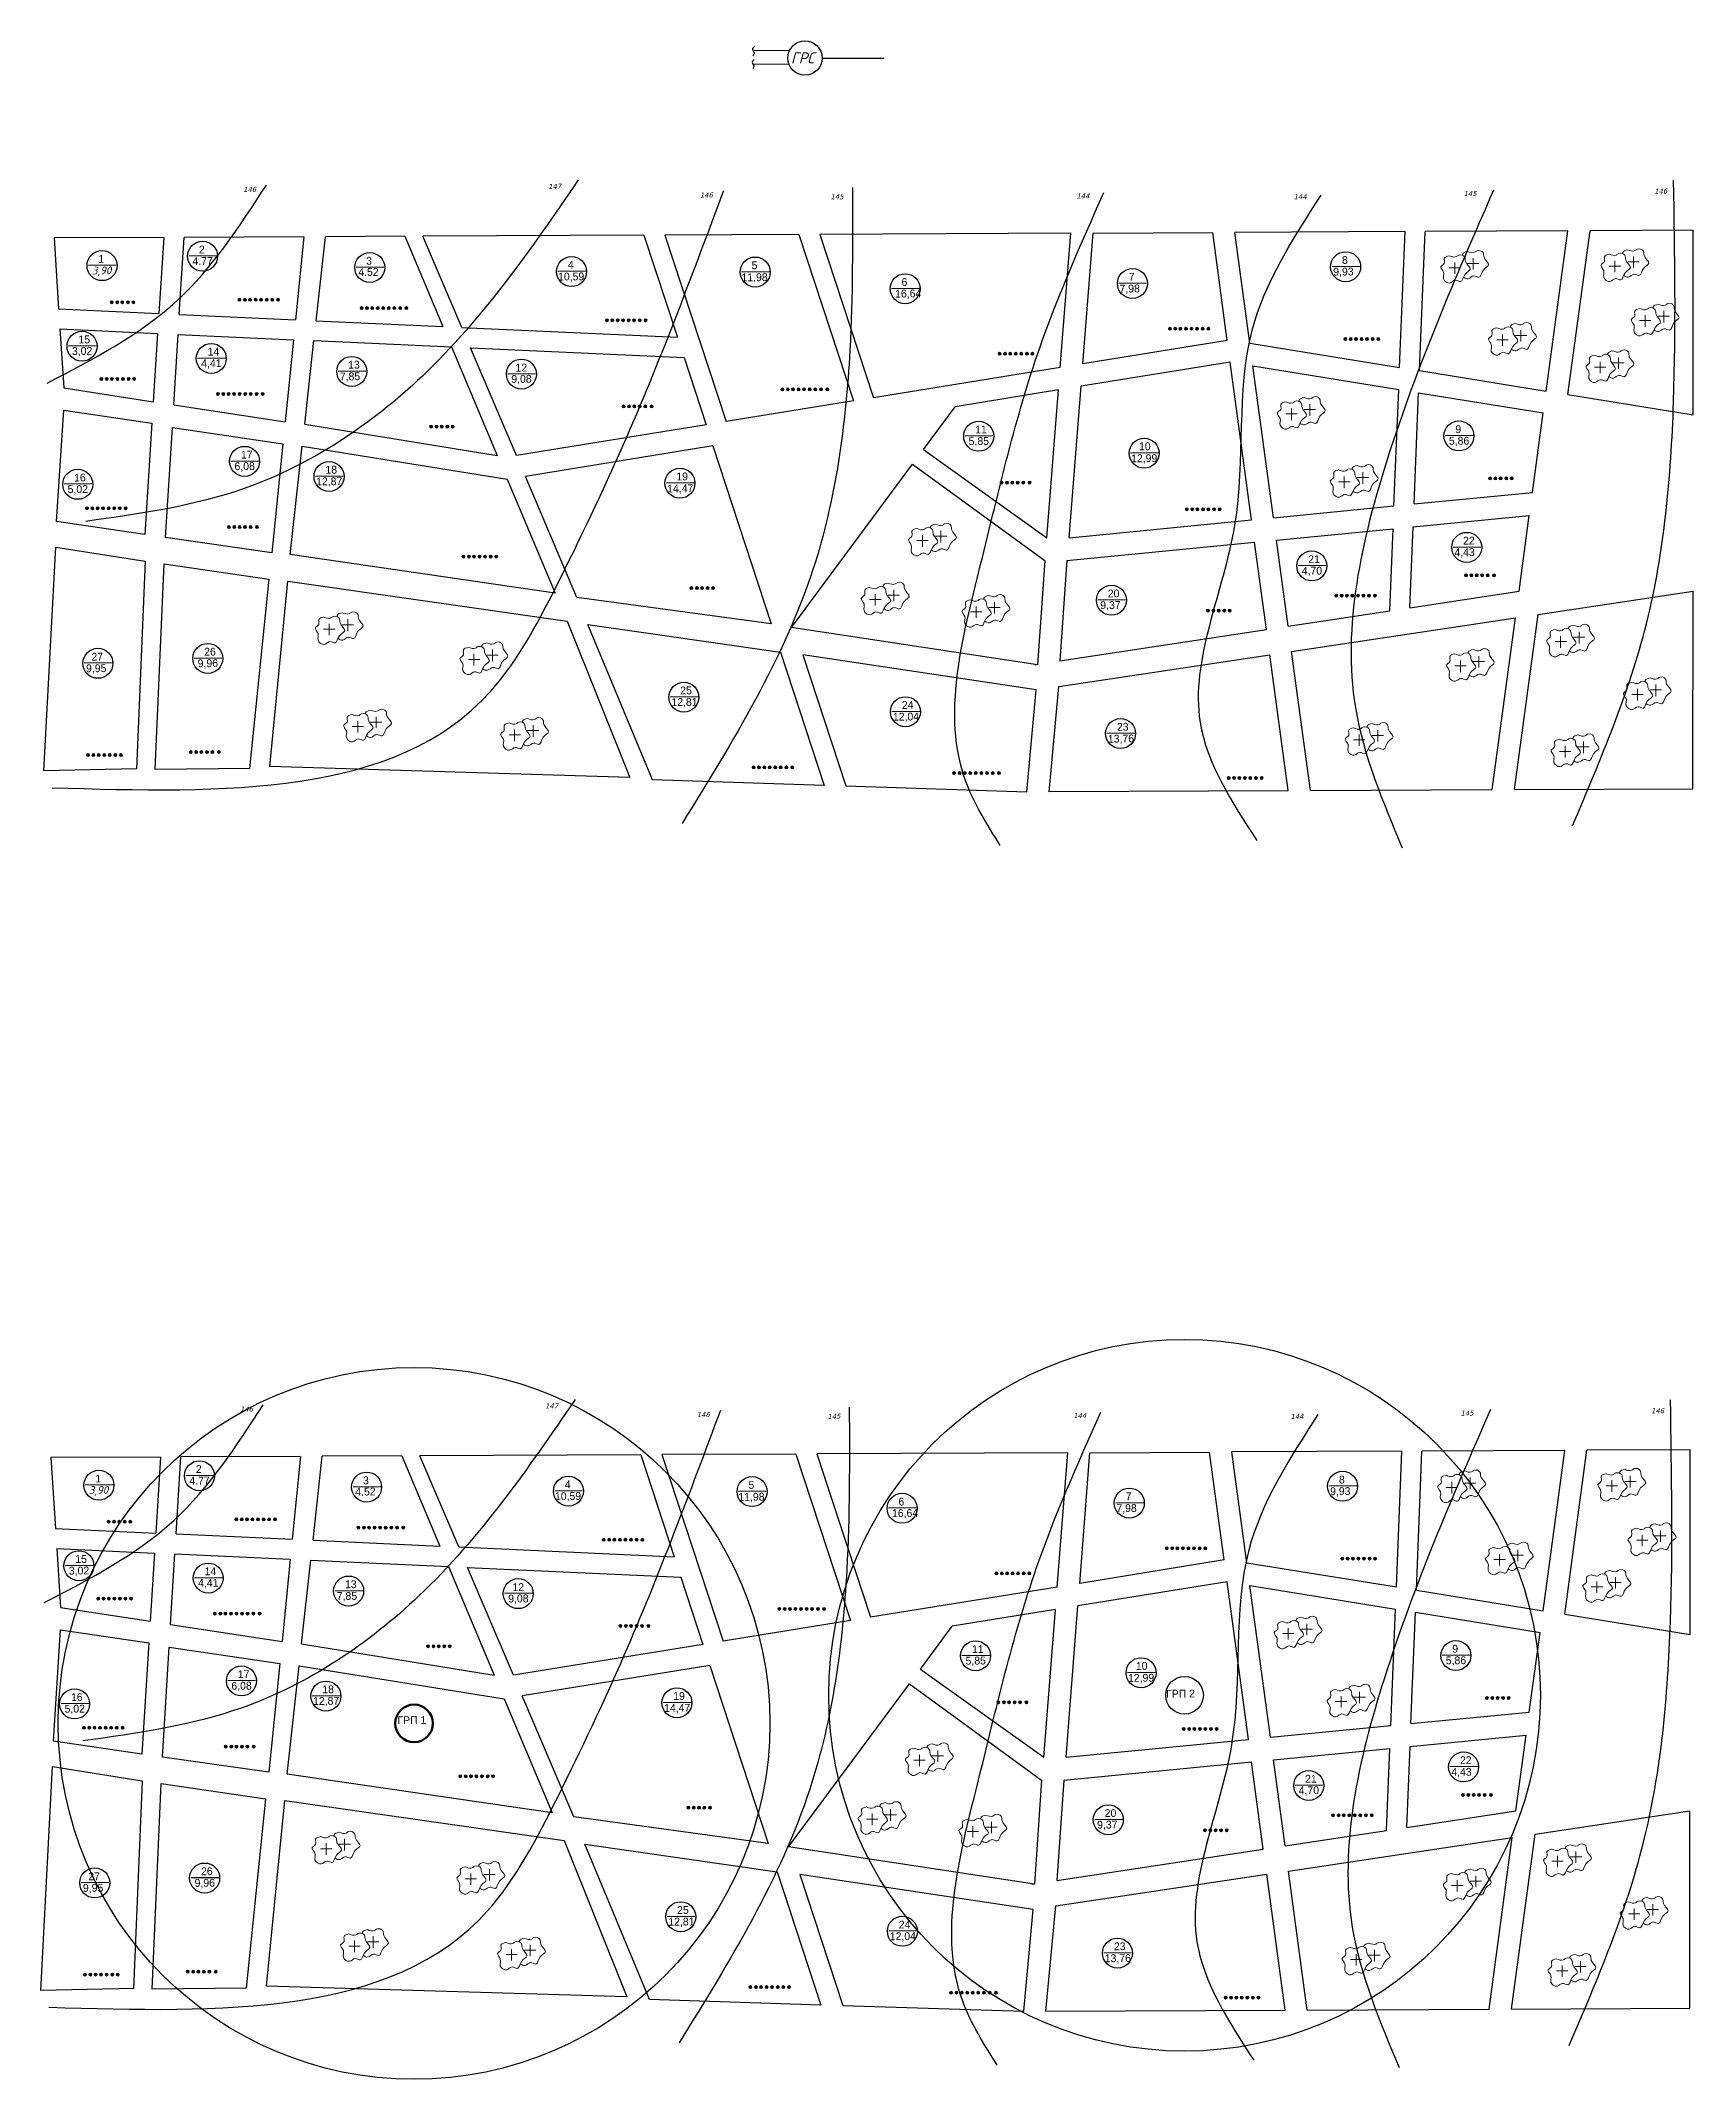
# Model space of a CAD drawing. Header units: millimetres. Extents: x -710977 to 10671, y -929782 to 89628.
# Drawn here: x 2107.4 to 2478.9, y 1886.1 to 2344.3 of the extents above; entities that cross this region are included whole.
import ezdxf

# ---------------------------------------------------------------- set-up
doc = ezdxf.new("R2010")
doc.units = ezdxf.units.MM
doc.header["$LTSCALE"] = 0.4
for name, color, linetype, lineweight in [('2', 5, 'Continuous', 50), ('Тонкая', 82, 'Continuous', 20), ('тп_кварт', 176, 'Continuous', 30)]:
    doc.layers.add(name, color=color, linetype=linetype, lineweight=lineweight)
doc.layers.add('GRP_workPlace', color=100, linetype='Continuous')
doc.layers.add('Площади', color=7, linetype='Continuous')
doc.styles.add('OSNOVNOY', font='simplex.shx', dxfattribs={"oblique": 15, "height": 2.5})
doc.styles.add('style1', font='verdana.ttf', dxfattribs={"oblique": 15})

msp = doc.modelspace()

# ---------------------------------------------------------------- texts
at = {"color": 2, "ltscale": 0.5, "attachment_point": 1, "rotation": 0.63657}
for s, width, insert, char_height in [('1', 5.01493, (2120.384, 2296.174), 1.759), ('2', 5.01493, (2142.981, 2298.287), 1.759), ('8', 5.01493, (2399.979, 2295.932), 1.759), ('{\\fISOCPEUR|b0|i1|c204|p34;3,90}', 8.51432, (2118.934, 2293.564), 1.75896), ('4.{\\Ftxt|c204;77}', 8.51432, (2141.531, 2295.677), 1.75896), ('4.{\\Ftxt|c204;52}', 8.51432, (2178.82, 2293.211), 1.75896), ('3', 5.01493, (2180.57, 2295.753), 1.759), ('{\\Ftxt|c204;10,59}', 8.51432, (2223.722, 2292.196), 1.75896), ('4', 5.01493, (2225.942, 2294.843), 1.759), ('{\\Ftxt|c204;11,98}', 8.51432, (2264.959, 2292.025), 1.75896), ('5', 5.01493, (2267.232, 2294.737), 1.759), ('7', 5.01493, (2352.036, 2292.159), 1.759), ('{\\Ftxt|c204;9,93}', 8.51432, (2398.002, 2293.302), 1.75896), ('{\\Ftxt|c204;16,64}', 8.51432, (2299.498, 2288.374), 1.75896), ('6', 5.01493, (2300.948, 2290.985), 1.759), ('{\\Ftxt|c204;7,98}', 8.51432, (2349.946, 2289.492), 1.75896), ('15', 5.01493, (2115.883, 2278.066), 1.759), ('{\\Ftxt|c204;3,02}', 8.51432, (2114.433, 2275.455), 1.75896), ('14', 5.01493, (2144.943, 2275.307), 1.759), ('{\\Ftxt|c204;4,41}', 8.51432, (2143.493, 2272.697), 1.75896), ('{\\Ftxt|c204;7,85}', 8.51432, (2174.657, 2269.746), 1.75896), ('13', 5.01493, (2176.525, 2272.389), 1.759), ('{\\Ftxt|c204;9,08}', 8.51432, (2213.212, 2269.186), 1.75896), ('12', 5.01493, (2214.155, 2271.737), 1.759), ('{\\Ftxt|c204;5,85}', 8.51432, (2316.029, 2255.21), 1.75896), ('11', 5.01493, (2317.479, 2257.82), 1.759), ('{\\Ftxt|c204;5,86}', 8.51432, (2424.003, 2255.28), 1.75896), ('9', 5.01493, (2425.453, 2257.89), 1.759), ('17', 5.01493, (2152.424, 2252.174), 1.759), ('{\\Ftxt|c204;12,99}', 8.51432, (2352.558, 2251.331), 1.75896), ('10', 5.01493, (2354.331, 2254.038), 1.759), ('16', 5.01493, (2114.919, 2247.012), 1.759), ('{\\Ftxt|c204;6,08}', 8.51432, (2150.974, 2249.564), 1.75896), ('{\\Ftxt|c204;12,87}', 8.51432, (2169.332, 2246.149), 1.75896), ('18', 5.01493, (2171.417, 2248.77), 1.759), ('19', 5.01493, (2250.316, 2247.261), 1.759), ('{\\Ftxt|c204;5,02}', 8.51432, (2113.469, 2244.401), 1.75896), ('{\\Ftxt|c204;14,47}', 8.51432, (2248.253, 2244.567), 1.75896), ('22', 5.01493, (2427.197, 2232.839), 1.759), ('21', 5.01493, (2392.368, 2228.668), 1.759), ('{\\Ftxt|c204;4,43}', 8.51432, (2425.239, 2230.198), 1.75896), ('{\\Ftxt|c204;4,70}', 8.51432, (2390.919, 2226.057), 1.75896), ('{\\Ftxt|c204;9,37}', 8.51432, (2345.614, 2218.337), 1.75896), ('20', 5.01493, (2347.317, 2220.952), 1.759), ('27', 5.01493, (2118.806, 2206.734), 1.759), ('{\\Ftxt|c204;9,96}', 8.51432, (2142.7, 2205.26), 1.75896), ('26', 5.01493, (2144.15, 2207.87), 1.759), ('{\\Ftxt|c204;9,95}', 8.51432, (2117.598, 2204.131), 1.75896), ('{\\Ftxt|c204;12,81}', 8.51432, (2249.206, 2196.533), 1.75896), ('25', 5.01493, (2251.186, 2199.163), 1.759), ('24', 5.01493, (2301.02, 2195.891), 1.759), ('{\\Ftxt|c204;12,04}', 8.51432, (2299.002, 2193.262), 1.75896), ('23', 5.01493, (2349.375, 2190.984), 1.759), ('{\\Ftxt|c204;13,76}', 8.51432, (2347.332, 2188.306), 1.75896), ('1', 5.01493, (2119.686, 2022.003), 1.759), ('4.{\\Ftxt|c204;77}', 8.51432, (2140.833, 2021.505), 1.75896), ('2', 5.01493, (2142.283, 2024.116), 1.759), ('3', 5.01493, (2179.873, 2021.582), 1.759), ('8', 5.01493, (2399.282, 2021.76), 1.759), ('{\\fISOCPEUR|b0|i1|c204|p34;3,90}', 8.51432, (2118.237, 2019.392), 1.75896), ('4.{\\Ftxt|c204;52}', 8.51432, (2178.122, 2019.04), 1.75896), ('{\\Ftxt|c204;10,59}', 8.51432, (2223.024, 2018.025), 1.75896), ('4', 5.01493, (2225.245, 2020.671), 1.759), ('{\\Ftxt|c204;11,98}', 8.51432, (2264.261, 2017.854), 1.75896), ('5', 5.01493, (2266.534, 2020.566), 1.759), ('6', 5.01493, (2300.25, 2016.813), 1.759), ('7', 5.01493, (2351.339, 2017.987), 1.759), ('{\\Ftxt|c204;9,93}', 8.51432, (2397.305, 2019.131), 1.75896), ('{\\Ftxt|c204;16,64}', 8.51432, (2298.8, 2014.203), 1.75896), ('{\\Ftxt|c204;7,98}', 8.51432, (2349.249, 2015.321), 1.75896), ('15', 5.01493, (2115.186, 2003.894), 1.759), ('{\\Ftxt|c204;3,02}', 8.51432, (2113.736, 2001.284), 1.75896), ('{\\Ftxt|c204;4,41}', 8.51432, (2142.795, 1998.525), 1.75896), ('14', 5.01493, (2144.245, 2001.136), 1.759), ('13', 5.01493, (2175.827, 1998.217), 1.759), ('{\\Ftxt|c204;7,85}', 8.51432, (2173.96, 1995.575), 1.75896), ('{\\Ftxt|c204;9,08}', 8.51432, (2212.514, 1995.015), 1.75896), ('12', 5.01493, (2213.458, 1997.565), 1.759), ('{\\Ftxt|c204;5,85}', 8.51432, (2315.332, 1981.038), 1.75896), ('11', 5.01493, (2316.781, 1983.649), 1.759), ('10', 5.01493, (2353.633, 1979.867), 1.759), ('{\\Ftxt|c204;5,86}', 8.51432, (2423.306, 1981.108), 1.75896), ('9', 5.01493, (2424.756, 1983.719), 1.759), ('{\\Ftxt|c204;6,08}', 8.51432, (2150.277, 1975.392), 1.75896), ('17', 5.01493, (2151.727, 1978.003), 1.759), ('{\\Ftxt|c204;12,99}', 8.51432, (2351.861, 1977.16), 1.75896), ('16', 5.01493, (2114.222, 1972.84), 1.759), ('{\\Ftxt|c204;12,87}', 8.51432, (2168.635, 1971.977), 1.75896), ('18', 5.01493, (2170.72, 1974.599), 1.759), ('19', 5.01493, (2249.619, 1973.09), 1.759), ('{\\Ftxt|c204;5,02}', 8.51432, (2112.772, 1970.23), 1.75896), ('{\\Ftxt|c204;14,47}', 8.51432, (2247.556, 1970.395), 1.75896), ('22', 5.01493, (2426.5, 1958.668), 1.759), ('21', 5.01493, (2391.671, 1954.496), 1.759), ('{\\Ftxt|c204;4,43}', 8.51432, (2424.542, 1956.026), 1.75896), ('{\\Ftxt|c204;4,70}', 8.51432, (2390.221, 1951.886), 1.75896), ('{\\Ftxt|c204;9,37}', 8.51432, (2344.917, 1944.166), 1.75896), ('20', 5.01493, (2346.619, 1946.781), 1.759), ('{\\Ftxt|c204;9,95}', 8.51432, (2116.901, 1929.96), 1.75896), ('27', 5.01493, (2118.109, 1932.562), 1.759), ('{\\Ftxt|c204;9,96}', 8.51432, (2142.003, 1931.089), 1.75896), ('26', 5.01493, (2143.453, 1933.699), 1.759), ('25', 5.01493, (2250.489, 1924.992), 1.759), ('{\\Ftxt|c204;12,81}', 8.51432, (2248.509, 1922.361), 1.75896), ('24', 5.01493, (2300.322, 1921.72), 1.759), ('{\\Ftxt|c204;12,04}', 8.51432, (2298.305, 1919.09), 1.75896), ('23', 5.01493, (2348.677, 1916.813), 1.759), ('{\\Ftxt|c204;13,76}', 8.51432, (2346.635, 1914.135), 1.75896)]:
    msp.add_mtext_dynamic_manual_height_columns(s, width=width, gutter_width=17.59, heights=[0], dxfattribs=dict(at, insert=insert, char_height=char_height))
at = {"layer": '2', "color": 7, "style": 'OSNOVNOY', "oblique": 15, "width": 0.9}
msp.add_text('ГРС', height=2.5, dxfattribs=at).set_placement((2276.107, 2339.227))
at = {"layer": 'GRP_workPlace', "color": 2, "ltscale": 0.5, "char_height": 1.75896, "attachment_point": 1, "rotation": 0.63657}
for s, insert in [('{\\Ftxt|c204;ГРП 2}', (2360.419, 1973.605)), ('{\\Ftxt|c204;ГРП 1}', (2187.614, 1967.655))]:
    msp.add_mtext_dynamic_manual_height_columns(s, width=10.85366, gutter_width=17.59, heights=[2.587], dxfattribs=dict(at, insert=insert))
at = {"layer": 'Площади', "color": 0, "lineweight": 30, "style": 'style1', "oblique": 15}
for s, p in [('146', (2152.929, 2310.338)), ('147', (2221.514, 2311.033)), ('146', (2255.609, 2309.086)), ('145', (2284.984, 2308.696)), ('144', (2340.268, 2308.878)), ('144', (2389.1, 2308.696)), ('145', (2427.324, 2309.426)), ('146', (2470.169, 2309.958)), ('146', (2152.232, 2036.166)), ('147', (2220.816, 2036.862)), ('146', (2254.911, 2034.914)), ('145', (2284.287, 2034.525)), ('144', (2339.571, 2034.707)), ('144', (2388.403, 2034.524)), ('145', (2426.627, 2035.255)), ('146', (2469.472, 2035.786))]:
    msp.add_text(s, height=1.12, rotation=0.71037, dxfattribs=at).set_placement(p)

# ---------------------------------------------------------------- hatches: boundary and pattern name
at = {"layer": 'Тонкая', "ltscale": 10}
for points in [[(2123.725, 2285.564, 1), (2123.054, 2285.564, 1)], [(2124.949, 2285.564, 1), (2124.278, 2285.564, 1)], [(2126.117, 2285.564, 1), (2125.446, 2285.564, 1)], [(2127.356, 2285.564, 1), (2126.685, 2285.564, 1)], [(2128.595, 2285.564, 1), (2127.924, 2285.564, 1)], [(2152.434, 2286.109, 1), (2151.763, 2286.109, 1)], [(2153.658, 2286.109, 1), (2152.987, 2286.109, 1)], [(2154.826, 2286.109, 1), (2154.155, 2286.109, 1)], [(2156.065, 2286.109, 1), (2155.394, 2286.109, 1)], [(2157.304, 2286.109, 1), (2156.633, 2286.109, 1)], [(2158.56, 2286.109, 1), (2157.889, 2286.109, 1)], [(2159.811, 2286.109, 1), (2159.14, 2286.109, 1)], [(2161.123, 2286.109, 1), (2160.452, 2286.109, 1)], [(2179.886, 2284.247, 1), (2179.215, 2284.247, 1)], [(2181.11, 2284.247, 1), (2180.439, 2284.247, 1)], [(2182.278, 2284.247, 1), (2181.606, 2284.247, 1)], [(2183.517, 2284.247, 1), (2182.845, 2284.247, 1)], [(2184.755, 2284.247, 1), (2184.084, 2284.247, 1)], [(2186.012, 2284.247, 1), (2185.341, 2284.247, 1)], [(2187.263, 2284.247, 1), (2186.591, 2284.247, 1)], [(2188.575, 2284.247, 1), (2187.904, 2284.247, 1)], [(2189.958, 2284.247, 1), (2189.286, 2284.247, 1)], [(2235.047, 2281.525, 1), (2234.376, 2281.525, 1)], [(2236.271, 2281.525, 1), (2235.6, 2281.525, 1)], [(2237.439, 2281.525, 1), (2236.767, 2281.525, 1)], [(2238.677, 2281.525, 1), (2238.006, 2281.525, 1)], [(2239.916, 2281.525, 1), (2239.245, 2281.525, 1)], [(2241.173, 2281.525, 1), (2240.502, 2281.525, 1)], [(2242.424, 2281.525, 1), (2241.752, 2281.525, 1)], [(2243.736, 2281.525, 1), (2243.065, 2281.525, 1)], [(2361.612, 2279.603, 1), (2360.941, 2279.603, 1)], [(2362.836, 2279.603, 1), (2362.165, 2279.603, 1)], [(2364.004, 2279.603, 1), (2363.332, 2279.603, 1)], [(2365.242, 2279.603, 1), (2364.571, 2279.603, 1)], [(2366.481, 2279.603, 1), (2365.81, 2279.603, 1)], [(2367.738, 2279.603, 1), (2367.067, 2279.603, 1)], [(2368.989, 2279.603, 1), (2368.317, 2279.603, 1)], [(2370.301, 2279.603, 1), (2369.63, 2279.603, 1)], [(2401.075, 2277.296, 1), (2400.404, 2277.296, 1)], [(2402.299, 2277.296, 1), (2401.628, 2277.296, 1)], [(2403.467, 2277.296, 1), (2402.795, 2277.296, 1)], [(2404.706, 2277.296, 1), (2404.034, 2277.296, 1)], [(2405.945, 2277.296, 1), (2405.273, 2277.296, 1)], [(2407.201, 2277.296, 1), (2406.53, 2277.296, 1)], [(2408.452, 2277.296, 1), (2407.78, 2277.296, 1)], [(2323.336, 2273.976, 1), (2322.665, 2273.976, 1)], [(2324.56, 2273.976, 1), (2323.889, 2273.976, 1)], [(2325.728, 2273.976, 1), (2325.057, 2273.976, 1)], [(2326.967, 2273.976, 1), (2326.295, 2273.976, 1)], [(2328.206, 2273.976, 1), (2327.534, 2273.976, 1)], [(2329.462, 2273.976, 1), (2328.791, 2273.976, 1)], [(2330.713, 2273.976, 1), (2330.042, 2273.976, 1)], [(2121.378, 2268.316, 1), (2120.707, 2268.316, 1)], [(2122.602, 2268.316, 1), (2121.931, 2268.316, 1)], [(2123.77, 2268.316, 1), (2123.099, 2268.316, 1)], [(2125.009, 2268.316, 1), (2124.338, 2268.316, 1)], [(2126.248, 2268.316, 1), (2125.576, 2268.316, 1)], [(2127.504, 2268.316, 1), (2126.833, 2268.316, 1)], [(2128.755, 2268.316, 1), (2128.084, 2268.316, 1)], [(2147.601, 2264.945, 1), (2146.93, 2264.945, 1)], [(2148.825, 2264.945, 1), (2148.154, 2264.945, 1)], [(2149.993, 2264.945, 1), (2149.322, 2264.945, 1)], [(2151.232, 2264.945, 1), (2150.561, 2264.945, 1)], [(2152.471, 2264.945, 1), (2151.8, 2264.945, 1)], [(2153.727, 2264.945, 1), (2153.056, 2264.945, 1)], [(2154.978, 2264.945, 1), (2154.307, 2264.945, 1)], [(2156.29, 2264.945, 1), (2155.619, 2264.945, 1)], [(2157.673, 2264.945, 1), (2157.002, 2264.945, 1)], [(2274.504, 2265.977, 1), (2273.832, 2265.977, 1)], [(2275.728, 2265.977, 1), (2275.056, 2265.977, 1)], [(2276.895, 2265.977, 1), (2276.224, 2265.977, 1)], [(2278.134, 2265.977, 1), (2277.463, 2265.977, 1)], [(2279.373, 2265.977, 1), (2278.702, 2265.977, 1)], [(2280.63, 2265.977, 1), (2279.958, 2265.977, 1)], [(2281.88, 2265.977, 1), (2281.209, 2265.977, 1)], [(2283.193, 2265.977, 1), (2282.521, 2265.977, 1)], [(2284.575, 2265.977, 1), (2283.904, 2265.977, 1)], [(2238.796, 2262.143, 1), (2238.124, 2262.143, 1)], [(2240.02, 2262.143, 1), (2239.348, 2262.143, 1)], [(2241.187, 2262.143, 1), (2240.516, 2262.143, 1)], [(2242.426, 2262.143, 1), (2241.755, 2262.143, 1)], [(2243.665, 2262.143, 1), (2242.994, 2262.143, 1)], [(2245.094, 2262.143, 1), (2244.423, 2262.143, 1)], [(2195.537, 2257.592, 1), (2194.866, 2257.592, 1)], [(2196.761, 2257.592, 1), (2196.09, 2257.592, 1)], [(2197.929, 2257.592, 1), (2197.258, 2257.592, 1)], [(2199.168, 2257.592, 1), (2198.497, 2257.592, 1)], [(2200.407, 2257.592, 1), (2199.736, 2257.592, 1)], [(2433.601, 2245.954, 1), (2432.929, 2245.954, 1)], [(2434.825, 2245.954, 1), (2434.153, 2245.954, 1)], [(2435.992, 2245.954, 1), (2435.321, 2245.954, 1)], [(2437.231, 2245.954, 1), (2436.56, 2245.954, 1)], [(2438.47, 2245.954, 1), (2437.799, 2245.954, 1)], [(2323.773, 2245.009, 1), (2323.102, 2245.009, 1)], [(2324.997, 2245.009, 1), (2324.326, 2245.009, 1)], [(2326.165, 2245.009, 1), (2325.493, 2245.009, 1)], [(2327.404, 2245.009, 1), (2326.732, 2245.009, 1)], [(2328.643, 2245.009, 1), (2327.971, 2245.009, 1)], [(2330.072, 2245.009, 1), (2329.4, 2245.009, 1)], [(2118.155, 2239.264, 1), (2117.484, 2239.264, 1)], [(2119.379, 2239.264, 1), (2118.708, 2239.264, 1)], [(2120.546, 2239.264, 1), (2119.875, 2239.264, 1)], [(2121.785, 2239.264, 1), (2121.114, 2239.264, 1)], [(2123.024, 2239.264, 1), (2122.353, 2239.264, 1)], [(2124.281, 2239.264, 1), (2123.61, 2239.264, 1)], [(2125.531, 2239.264, 1), (2124.86, 2239.264, 1)], [(2126.844, 2239.264, 1), (2126.172, 2239.264, 1)], [(2365.429, 2239.005, 1), (2364.758, 2239.005, 1)], [(2366.653, 2239.005, 1), (2365.982, 2239.005, 1)], [(2367.821, 2239.005, 1), (2367.149, 2239.005, 1)], [(2369.059, 2239.005, 1), (2368.388, 2239.005, 1)], [(2370.298, 2239.005, 1), (2369.627, 2239.005, 1)], [(2371.555, 2239.005, 1), (2370.884, 2239.005, 1)], [(2372.806, 2239.005, 1), (2372.134, 2239.005, 1)], [(2150.063, 2235.028, 1), (2149.391, 2235.028, 1)], [(2151.287, 2235.028, 1), (2150.615, 2235.028, 1)], [(2152.454, 2235.028, 1), (2151.783, 2235.028, 1)], [(2153.693, 2235.028, 1), (2153.022, 2235.028, 1)], [(2154.932, 2235.028, 1), (2154.261, 2235.028, 1)], [(2156.361, 2235.028, 1), (2155.69, 2235.028, 1)], [(2202.793, 2228.37, 1), (2202.121, 2228.37, 1)], [(2204.017, 2228.37, 1), (2203.345, 2228.37, 1)], [(2205.184, 2228.37, 1), (2204.513, 2228.37, 1)], [(2206.423, 2228.37, 1), (2205.752, 2228.37, 1)], [(2207.662, 2228.37, 1), (2206.991, 2228.37, 1)], [(2208.919, 2228.37, 1), (2208.248, 2228.37, 1)], [(2210.169, 2228.37, 1), (2209.498, 2228.37, 1)], [(2428.197, 2224.179, 1), (2427.526, 2224.179, 1)], [(2429.421, 2224.179, 1), (2428.75, 2224.179, 1)], [(2430.589, 2224.179, 1), (2429.918, 2224.179, 1)], [(2431.828, 2224.179, 1), (2431.156, 2224.179, 1)], [(2433.067, 2224.179, 1), (2432.395, 2224.179, 1)], [(2434.496, 2224.179, 1), (2433.824, 2224.179, 1)], [(2254.057, 2221.292, 1), (2253.385, 2221.292, 1)], [(2255.281, 2221.292, 1), (2254.609, 2221.292, 1)], [(2256.448, 2221.292, 1), (2255.777, 2221.292, 1)], [(2257.687, 2221.292, 1), (2257.016, 2221.292, 1)], [(2258.926, 2221.292, 1), (2258.255, 2221.292, 1)], [(2399.014, 2219.605, 1), (2398.343, 2219.605, 1)], [(2400.238, 2219.605, 1), (2399.567, 2219.605, 1)], [(2401.406, 2219.605, 1), (2400.735, 2219.605, 1)], [(2402.645, 2219.605, 1), (2401.974, 2219.605, 1)], [(2403.884, 2219.605, 1), (2403.213, 2219.605, 1)], [(2405.14, 2219.605, 1), (2404.469, 2219.605, 1)], [(2406.391, 2219.605, 1), (2405.72, 2219.605, 1)], [(2407.703, 2219.605, 1), (2407.032, 2219.605, 1)], [(2370.198, 2216.227, 1), (2369.527, 2216.227, 1)], [(2371.422, 2216.227, 1), (2370.751, 2216.227, 1)], [(2372.59, 2216.227, 1), (2371.919, 2216.227, 1)], [(2373.829, 2216.227, 1), (2373.158, 2216.227, 1)], [(2375.068, 2216.227, 1), (2374.396, 2216.227, 1)], [(2118.396, 2183.773, 1), (2117.724, 2183.773, 1)], [(2119.62, 2183.773, 1), (2118.948, 2183.773, 1)], [(2120.787, 2183.773, 1), (2120.116, 2183.773, 1)], [(2122.026, 2183.773, 1), (2121.355, 2183.773, 1)], [(2123.265, 2183.773, 1), (2122.594, 2183.773, 1)], [(2124.522, 2183.773, 1), (2123.85, 2183.773, 1)], [(2125.772, 2183.773, 1), (2125.101, 2183.773, 1)], [(2141.505, 2184.429, 1), (2140.833, 2184.429, 1)], [(2142.729, 2184.429, 1), (2142.057, 2184.429, 1)], [(2143.896, 2184.429, 1), (2143.225, 2184.429, 1)], [(2145.135, 2184.429, 1), (2144.464, 2184.429, 1)], [(2146.374, 2184.429, 1), (2145.703, 2184.429, 1)], [(2147.803, 2184.429, 1), (2147.132, 2184.429, 1)], [(2268.017, 2180.968, 1), (2267.346, 2180.968, 1)], [(2269.241, 2180.968, 1), (2268.57, 2180.968, 1)], [(2270.409, 2180.968, 1), (2269.737, 2180.968, 1)], [(2271.648, 2180.968, 1), (2270.976, 2180.968, 1)], [(2272.887, 2180.968, 1), (2272.215, 2180.968, 1)], [(2274.143, 2180.968, 1), (2273.472, 2180.968, 1)], [(2275.394, 2180.968, 1), (2274.722, 2180.968, 1)], [(2276.706, 2180.968, 1), (2276.035, 2180.968, 1)], [(2313.12, 2179.697, 1), (2312.449, 2179.697, 1)], [(2314.344, 2179.697, 1), (2313.673, 2179.697, 1)], [(2315.511, 2179.697, 1), (2314.84, 2179.697, 1)], [(2316.75, 2179.697, 1), (2316.079, 2179.697, 1)], [(2317.989, 2179.697, 1), (2317.318, 2179.697, 1)], [(2319.246, 2179.697, 1), (2318.575, 2179.697, 1)], [(2320.496, 2179.697, 1), (2319.825, 2179.697, 1)], [(2321.809, 2179.697, 1), (2321.137, 2179.697, 1)], [(2323.191, 2179.697, 1), (2322.52, 2179.697, 1)], [(2374.848, 2178.613, 1), (2374.176, 2178.613, 1)], [(2376.072, 2178.613, 1), (2375.4, 2178.613, 1)], [(2377.239, 2178.613, 1), (2376.568, 2178.613, 1)], [(2378.478, 2178.613, 1), (2377.807, 2178.613, 1)], [(2379.717, 2178.613, 1), (2379.046, 2178.613, 1)], [(2380.974, 2178.613, 1), (2380.302, 2178.613, 1)], [(2382.224, 2178.613, 1), (2381.553, 2178.613, 1)], [(2151.737, 2011.938, 1), (2151.066, 2011.938, 1)], [(2152.961, 2011.938, 1), (2152.29, 2011.938, 1)], [(2154.129, 2011.938, 1), (2153.457, 2011.938, 1)], [(2155.368, 2011.938, 1), (2154.696, 2011.938, 1)], [(2156.607, 2011.938, 1), (2155.935, 2011.938, 1)], [(2157.863, 2011.938, 1), (2157.192, 2011.938, 1)], [(2159.114, 2011.938, 1), (2158.442, 2011.938, 1)], [(2160.426, 2011.938, 1), (2159.755, 2011.938, 1)], [(2123.028, 2011.393, 1), (2122.357, 2011.393, 1)], [(2124.252, 2011.393, 1), (2123.581, 2011.393, 1)], [(2125.42, 2011.393, 1), (2124.748, 2011.393, 1)], [(2126.659, 2011.393, 1), (2125.987, 2011.393, 1)], [(2127.898, 2011.393, 1), (2127.226, 2011.393, 1)], [(2179.189, 2010.075, 1), (2178.517, 2010.075, 1)], [(2180.413, 2010.075, 1), (2179.741, 2010.075, 1)], [(2181.58, 2010.075, 1), (2180.909, 2010.075, 1)], [(2182.819, 2010.075, 1), (2182.148, 2010.075, 1)], [(2184.058, 2010.075, 1), (2183.387, 2010.075, 1)], [(2185.315, 2010.075, 1), (2184.643, 2010.075, 1)], [(2186.565, 2010.075, 1), (2185.894, 2010.075, 1)], [(2187.878, 2010.075, 1), (2187.206, 2010.075, 1)], [(2189.26, 2010.075, 1), (2188.589, 2010.075, 1)], [(2234.35, 2007.353, 1), (2233.678, 2007.353, 1)], [(2235.574, 2007.353, 1), (2234.902, 2007.353, 1)], [(2236.741, 2007.353, 1), (2236.07, 2007.353, 1)], [(2237.98, 2007.353, 1), (2237.309, 2007.353, 1)], [(2239.219, 2007.353, 1), (2238.548, 2007.353, 1)], [(2240.476, 2007.353, 1), (2239.804, 2007.353, 1)], [(2241.726, 2007.353, 1), (2241.055, 2007.353, 1)], [(2243.039, 2007.353, 1), (2242.367, 2007.353, 1)], [(2360.915, 2005.432, 1), (2360.243, 2005.432, 1)], [(2362.139, 2005.432, 1), (2361.467, 2005.432, 1)], [(2363.306, 2005.432, 1), (2362.635, 2005.432, 1)], [(2364.545, 2005.432, 1), (2363.874, 2005.432, 1)], [(2365.784, 2005.432, 1), (2365.113, 2005.432, 1)], [(2367.041, 2005.432, 1), (2366.369, 2005.432, 1)], [(2368.291, 2005.432, 1), (2367.62, 2005.432, 1)], [(2369.604, 2005.432, 1), (2368.932, 2005.432, 1)], [(2400.378, 2003.125, 1), (2399.706, 2003.125, 1)], [(2401.602, 2003.125, 1), (2400.93, 2003.125, 1)], [(2402.769, 2003.125, 1), (2402.098, 2003.125, 1)], [(2404.008, 2003.125, 1), (2403.337, 2003.125, 1)], [(2405.247, 2003.125, 1), (2404.576, 2003.125, 1)], [(2406.504, 2003.125, 1), (2405.832, 2003.125, 1)], [(2407.754, 2003.125, 1), (2407.083, 2003.125, 1)], [(2322.639, 1999.805, 1), (2321.968, 1999.805, 1)], [(2323.863, 1999.805, 1), (2323.192, 1999.805, 1)], [(2325.031, 1999.805, 1), (2324.359, 1999.805, 1)], [(2326.269, 1999.805, 1), (2325.598, 1999.805, 1)], [(2327.508, 1999.805, 1), (2326.837, 1999.805, 1)], [(2328.765, 1999.805, 1), (2328.094, 1999.805, 1)], [(2330.016, 1999.805, 1), (2329.344, 1999.805, 1)], [(2120.681, 1994.145, 1), (2120.01, 1994.145, 1)], [(2121.905, 1994.145, 1), (2121.234, 1994.145, 1)], [(2123.073, 1994.145, 1), (2122.401, 1994.145, 1)], [(2124.312, 1994.145, 1), (2123.64, 1994.145, 1)], [(2125.55, 1994.145, 1), (2124.879, 1994.145, 1)], [(2126.807, 1994.145, 1), (2126.136, 1994.145, 1)], [(2128.058, 1994.145, 1), (2127.386, 1994.145, 1)], [(2146.904, 1990.774, 1), (2146.233, 1990.774, 1)], [(2148.128, 1990.774, 1), (2147.457, 1990.774, 1)], [(2149.296, 1990.774, 1), (2148.624, 1990.774, 1)], [(2150.535, 1990.774, 1), (2149.863, 1990.774, 1)], [(2151.774, 1990.774, 1), (2151.102, 1990.774, 1)], [(2153.03, 1990.774, 1), (2152.359, 1990.774, 1)], [(2154.281, 1990.774, 1), (2153.609, 1990.774, 1)], [(2155.593, 1990.774, 1), (2154.922, 1990.774, 1)], [(2156.976, 1990.774, 1), (2156.304, 1990.774, 1)], [(2273.806, 1991.805, 1), (2273.135, 1991.805, 1)], [(2275.03, 1991.805, 1), (2274.359, 1991.805, 1)], [(2276.198, 1991.805, 1), (2275.527, 1991.805, 1)], [(2277.437, 1991.805, 1), (2276.765, 1991.805, 1)], [(2278.676, 1991.805, 1), (2278.004, 1991.805, 1)], [(2279.932, 1991.805, 1), (2279.261, 1991.805, 1)], [(2281.183, 1991.805, 1), (2280.512, 1991.805, 1)], [(2282.495, 1991.805, 1), (2281.824, 1991.805, 1)], [(2283.878, 1991.805, 1), (2283.207, 1991.805, 1)], [(2238.098, 1987.971, 1), (2237.427, 1987.971, 1)], [(2239.322, 1987.971, 1), (2238.651, 1987.971, 1)], [(2240.49, 1987.971, 1), (2239.819, 1987.971, 1)], [(2241.729, 1987.971, 1), (2241.058, 1987.971, 1)], [(2242.968, 1987.971, 1), (2242.297, 1987.971, 1)], [(2244.397, 1987.971, 1), (2243.726, 1987.971, 1)], [(2194.84, 1983.42, 1), (2194.169, 1983.42, 1)], [(2196.064, 1983.42, 1), (2195.393, 1983.42, 1)], [(2197.232, 1983.42, 1), (2196.56, 1983.42, 1)], [(2198.471, 1983.42, 1), (2197.799, 1983.42, 1)], [(2199.71, 1983.42, 1), (2199.038, 1983.42, 1)], [(2323.076, 1970.838, 1), (2322.404, 1970.838, 1)], [(2324.3, 1970.838, 1), (2323.628, 1970.838, 1)], [(2325.467, 1970.838, 1), (2324.796, 1970.838, 1)], [(2326.706, 1970.838, 1), (2326.035, 1970.838, 1)], [(2327.945, 1970.838, 1), (2327.274, 1970.838, 1)], [(2329.374, 1970.838, 1), (2328.703, 1970.838, 1)], [(2432.903, 1971.783, 1), (2432.232, 1971.783, 1)], [(2434.127, 1971.783, 1), (2433.456, 1971.783, 1)], [(2435.295, 1971.783, 1), (2434.624, 1971.783, 1)], [(2436.534, 1971.783, 1), (2435.863, 1971.783, 1)], [(2437.773, 1971.783, 1), (2437.102, 1971.783, 1)], [(2117.457, 1965.092, 1), (2116.786, 1965.092, 1)], [(2118.682, 1965.092, 1), (2118.01, 1965.092, 1)], [(2119.849, 1965.092, 1), (2119.178, 1965.092, 1)], [(2121.088, 1965.092, 1), (2120.417, 1965.092, 1)], [(2122.327, 1965.092, 1), (2121.656, 1965.092, 1)], [(2123.584, 1965.092, 1), (2122.912, 1965.092, 1)], [(2124.834, 1965.092, 1), (2124.163, 1965.092, 1)], [(2126.146, 1965.092, 1), (2125.475, 1965.092, 1)], [(2364.732, 1964.833, 1), (2364.06, 1964.833, 1)], [(2365.956, 1964.833, 1), (2365.284, 1964.833, 1)], [(2367.123, 1964.833, 1), (2366.452, 1964.833, 1)], [(2368.362, 1964.833, 1), (2367.691, 1964.833, 1)], [(2369.601, 1964.833, 1), (2368.93, 1964.833, 1)], [(2370.858, 1964.833, 1), (2370.186, 1964.833, 1)], [(2372.108, 1964.833, 1), (2371.437, 1964.833, 1)], [(2149.365, 1960.857, 1), (2148.694, 1960.857, 1)], [(2150.589, 1960.857, 1), (2149.918, 1960.857, 1)], [(2151.757, 1960.857, 1), (2151.086, 1960.857, 1)], [(2152.996, 1960.857, 1), (2152.325, 1960.857, 1)], [(2154.235, 1960.857, 1), (2153.564, 1960.857, 1)], [(2155.664, 1960.857, 1), (2154.993, 1960.857, 1)], [(2202.095, 1954.199, 1), (2201.424, 1954.199, 1)], [(2203.319, 1954.199, 1), (2202.648, 1954.199, 1)], [(2204.487, 1954.199, 1), (2203.816, 1954.199, 1)], [(2205.726, 1954.199, 1), (2205.055, 1954.199, 1)], [(2206.965, 1954.199, 1), (2206.294, 1954.199, 1)], [(2208.222, 1954.199, 1), (2207.55, 1954.199, 1)], [(2209.472, 1954.199, 1), (2208.801, 1954.199, 1)], [(2427.5, 1950.008, 1), (2426.829, 1950.008, 1)], [(2428.724, 1950.008, 1), (2428.053, 1950.008, 1)], [(2429.892, 1950.008, 1), (2429.22, 1950.008, 1)], [(2431.13, 1950.008, 1), (2430.459, 1950.008, 1)], [(2432.369, 1950.008, 1), (2431.698, 1950.008, 1)], [(2433.798, 1950.008, 1), (2433.127, 1950.008, 1)], [(2253.359, 1947.12, 1), (2252.688, 1947.12, 1)], [(2254.583, 1947.12, 1), (2253.912, 1947.12, 1)], [(2255.751, 1947.12, 1), (2255.08, 1947.12, 1)], [(2256.99, 1947.12, 1), (2256.319, 1947.12, 1)], [(2258.229, 1947.12, 1), (2257.558, 1947.12, 1)], [(2398.317, 1945.434, 1), (2397.646, 1945.434, 1)], [(2399.541, 1945.434, 1), (2398.87, 1945.434, 1)], [(2400.709, 1945.434, 1), (2400.037, 1945.434, 1)], [(2401.948, 1945.434, 1), (2401.276, 1945.434, 1)], [(2403.187, 1945.434, 1), (2402.515, 1945.434, 1)], [(2404.443, 1945.434, 1), (2403.772, 1945.434, 1)], [(2405.694, 1945.434, 1), (2405.022, 1945.434, 1)], [(2407.006, 1945.434, 1), (2406.335, 1945.434, 1)], [(2369.501, 1942.055, 1), (2368.83, 1942.055, 1)], [(2370.725, 1942.055, 1), (2370.054, 1942.055, 1)], [(2371.893, 1942.055, 1), (2371.221, 1942.055, 1)], [(2373.132, 1942.055, 1), (2372.46, 1942.055, 1)], [(2374.37, 1942.055, 1), (2373.699, 1942.055, 1)], [(2117.698, 1909.601, 1), (2117.027, 1909.601, 1)], [(2118.922, 1909.601, 1), (2118.251, 1909.601, 1)], [(2120.09, 1909.601, 1), (2119.419, 1909.601, 1)], [(2121.329, 1909.601, 1), (2120.657, 1909.601, 1)], [(2122.568, 1909.601, 1), (2121.896, 1909.601, 1)], [(2123.824, 1909.601, 1), (2123.153, 1909.601, 1)], [(2125.075, 1909.601, 1), (2124.404, 1909.601, 1)], [(2140.807, 1910.258, 1), (2140.136, 1910.258, 1)], [(2142.031, 1910.258, 1), (2141.36, 1910.258, 1)], [(2143.199, 1910.258, 1), (2142.528, 1910.258, 1)], [(2144.438, 1910.258, 1), (2143.766, 1910.258, 1)], [(2145.677, 1910.258, 1), (2145.005, 1910.258, 1)], [(2147.106, 1910.258, 1), (2146.434, 1910.258, 1)], [(2267.32, 1906.797, 1), (2266.648, 1906.797, 1)], [(2268.544, 1906.797, 1), (2267.873, 1906.797, 1)], [(2269.711, 1906.797, 1), (2269.04, 1906.797, 1)], [(2270.95, 1906.797, 1), (2270.279, 1906.797, 1)], [(2272.189, 1906.797, 1), (2271.518, 1906.797, 1)], [(2273.446, 1906.797, 1), (2272.775, 1906.797, 1)], [(2274.696, 1906.797, 1), (2274.025, 1906.797, 1)], [(2276.009, 1906.797, 1), (2275.337, 1906.797, 1)], [(2312.422, 1905.526, 1), (2311.751, 1905.526, 1)], [(2313.647, 1905.526, 1), (2312.975, 1905.526, 1)], [(2314.814, 1905.526, 1), (2314.143, 1905.526, 1)], [(2316.053, 1905.526, 1), (2315.382, 1905.526, 1)], [(2317.292, 1905.526, 1), (2316.621, 1905.526, 1)], [(2318.549, 1905.526, 1), (2317.877, 1905.526, 1)], [(2319.799, 1905.526, 1), (2319.128, 1905.526, 1)], [(2321.111, 1905.526, 1), (2320.44, 1905.526, 1)], [(2322.494, 1905.526, 1), (2321.823, 1905.526, 1)], [(2374.15, 1904.442, 1), (2373.479, 1904.442, 1)], [(2375.374, 1904.442, 1), (2374.703, 1904.442, 1)], [(2376.542, 1904.442, 1), (2375.871, 1904.442, 1)], [(2377.781, 1904.442, 1), (2377.109, 1904.442, 1)], [(2379.02, 1904.442, 1), (2378.348, 1904.442, 1)], [(2380.276, 1904.442, 1), (2379.605, 1904.442, 1)], [(2381.527, 1904.442, 1), (2380.856, 1904.442, 1)]]:
    msp.add_hatch(color=0, dxfattribs=at).paths.add_polyline_path(points)

# ---------------------------------------------------------------- linework, layer by layer
at = {"color": 241, "lineweight": 25}
for p, q in [((2146.997, 2295.977), (2140.743, 2295.907)), ((2124.4, 2293.863), (2118.146, 2293.794)), ((2184.586, 2293.443), (2178.332, 2293.373)), ((2229.958, 2292.532), (2223.704, 2292.463)), ((2271.248, 2292.427), (2264.994, 2292.357)), ((2403.995, 2293.621), (2397.742, 2293.552)), ((2304.963, 2288.674), (2298.71, 2288.605)), ((2356.052, 2289.848), (2349.799, 2289.778)), ((2119.899, 2275.755), (2113.645, 2275.685)), ((2148.959, 2272.997), (2142.705, 2272.927)), ((2180.541, 2270.078), (2174.287, 2270.008)), ((2218.677, 2269.486), (2212.424, 2269.416)), ((2321.495, 2255.509), (2315.241, 2255.44)), ((2429.469, 2255.579), (2423.215, 2255.51)), ((2358.695, 2251.699), (2352.441, 2251.63)), ((2156.44, 2249.863), (2150.186, 2249.794)), ((2175.433, 2246.459), (2169.179, 2246.39)), ((2118.935, 2244.701), (2112.681, 2244.632)), ((2254.332, 2244.951), (2248.078, 2244.881)), ((2431.213, 2230.529), (2424.96, 2230.459)), ((2396.384, 2226.357), (2390.131, 2226.288)), ((2351.333, 2218.642), (2345.079, 2218.572)), ((2123.461, 2204.462), (2117.208, 2204.393)), ((2148.166, 2205.56), (2141.912, 2205.49)), ((2255.202, 2196.853), (2248.949, 2196.783)), ((2305.036, 2193.58), (2298.782, 2193.511)), ((2353.391, 2188.673), (2347.137, 2188.604)), ((2146.299, 2021.805), (2140.045, 2021.736)), ((2123.702, 2019.692), (2117.449, 2019.623)), ((2183.889, 2019.271), (2177.635, 2019.202)), ((2229.261, 2018.361), (2223.007, 2018.291)), ((2270.55, 2018.255), (2264.297, 2018.186)), ((2403.298, 2019.45), (2397.044, 2019.38)), ((2304.266, 2014.503), (2298.012, 2014.433)), ((2355.355, 2015.676), (2349.101, 2015.607)), ((2119.202, 2001.583), (2112.948, 2001.514)), ((2148.261, 1998.825), (2142.008, 1998.756)), ((2179.843, 1995.906), (2173.59, 1995.837)), ((2217.98, 1995.314), (2211.726, 1995.245)), ((2320.797, 1981.338), (2314.544, 1981.268)), ((2428.772, 1981.408), (2422.518, 1981.338)), ((2155.743, 1975.692), (2149.489, 1975.622)), ((2357.998, 1977.528), (2351.744, 1977.459)), ((2174.736, 1972.288), (2168.482, 1972.218)), ((2253.635, 1970.779), (2247.381, 1970.71)), ((2118.238, 1970.53), (2111.984, 1970.46)), ((2430.516, 1956.357), (2424.262, 1956.288)), ((2395.687, 1952.186), (2389.433, 1952.116)), ((2350.635, 1944.47), (2344.382, 1944.401)), ((2122.764, 1930.291), (2116.51, 1930.221)), ((2147.469, 1931.388), (2141.215, 1931.319)), ((2254.505, 1922.681), (2248.251, 1922.612)), ((2304.338, 1919.409), (2298.084, 1919.339)), ((2352.693, 1914.502), (2346.439, 1914.432))]:
    msp.add_line(p, q, dxfattribs=at)
at = {"color": 0, "lineweight": 30}
for p, q in [((2110.974, 2236.232), (2112.589, 2261.286)), ((2130.82, 2233.347), (2110.974, 2236.232)), ((2410.706, 2216.18), (2411.454, 2234.634)), ((2134.371, 2025.958), (2109.717, 2025.842)), ((2109.717, 2025.842), (2110.745, 2009.902)), ((2134.371, 2025.958), (2133.284, 2008.865)), ((2137.885, 2008.653), (2138.949, 2025.979)), ((2165.848, 2026.105), (2138.949, 2025.979)), ((2165.848, 2026.105), (2163.975, 2007.453)), ((2168.64, 2007.238), (2170.726, 2026.128)), ((2188.616, 2026.212), (2170.726, 2026.128)), ((2188.616, 2026.212), (2197.158, 2005.926)), ((2242.337, 2026.465), (2192.657, 2026.231)), ((2201.401, 2005.731), (2192.657, 2026.231)), ((2242.337, 2026.465), (2249.855, 2003.501)), ((2277.199, 2026.628), (2247.046, 2026.487)), ((2247.046, 2026.487), (2260.829, 1984.554)), ((2277.199, 2026.628), (2289.454, 1989.194)), ((2338.305, 2026.915), (2281.908, 2026.65)), ((2281.908, 2026.65), (2293.979, 1989.927)), ((2335.943, 1996.729), (2338.305, 2026.915)), ((2341.007, 1997.55), (2343.305, 2026.915)), ((2343.305, 2026.915), (2370.209, 2027.065)), ((2373.49, 2002.815), (2370.209, 2027.065)), ((2413.466, 2027.268), (2375.206, 2027.089)), ((2378.573, 2002.206), (2375.206, 2027.089)), ((2412.228, 1996.751), (2413.466, 2027.268)), ((2416.699, 1996.026), (2417.967, 2027.29)), ((2450.047, 2027.44), (2417.967, 2027.29)), ((2445.173, 1991.411), (2450.047, 2027.44)), ((2450.065, 1990.618), (2455.051, 2027.464)), ((2478.25, 2027.573), (2455.051, 2027.464)), ((2478.224, 1986.054), (2478.25, 2027.573)), ((2110.745, 2009.902), (2133.284, 2008.865)), ((2137.885, 2008.653), (2163.975, 2007.453)), ((2168.64, 2007.238), (2197.158, 2005.926)), ((2111.036, 2005.388), (2111.892, 1992.114)), ((2111.036, 2005.388), (2132.999, 2004.378)), ((2132.999, 2004.378), (2132.022, 1989.031)), ((2136.636, 1988.324), (2137.609, 2004.166)), ((2137.609, 2004.166), (2163.525, 2002.973)), ((2163.525, 2002.973), (2161.67, 1984.49)), ((2166.07, 1983.961), (2168.146, 2002.761)), ((2168.146, 2002.761), (2199.09, 2001.337)), ((2201.401, 2005.731), (2249.855, 2003.501)), ((2373.49, 2002.815), (2341.007, 1997.55)), ((2199.09, 2001.337), (2209.36, 1976.944)), ((2213.692, 1976.914), (2203.359, 2001.141)), ((2203.359, 2001.141), (2251.35, 1998.933)), ((2251.35, 1998.933), (2256.298, 1983.82)), ((2378.573, 2002.206), (2412.228, 1996.751)), ((2335.943, 1996.729), (2293.979, 1989.927)), ((2374.152, 1997.923), (2340.611, 1992.486)), ((2378.95, 1962.464), (2374.152, 1997.923)), ((2383.884, 1962.946), (2379.264, 1997.094)), ((2379.264, 1997.094), (2412.027, 1991.784)), ((2416.699, 1996.026), (2445.173, 1991.411)), ((2111.892, 1992.114), (2132.022, 1989.031)), ((2289.454, 1989.194), (2260.829, 1984.554)), ((2335.547, 1991.665), (2312.343, 1987.904)), ((2332.948, 1958.457), (2335.547, 1991.665)), ((2337.948, 1958.457), (2340.611, 1992.486)), ((2410.965, 1965.592), (2412.027, 1991.784)), ((2415.483, 1966.034), (2416.498, 1991.059)), ((2416.498, 1991.059), (2444.511, 1986.518)), ((2450.065, 1990.618), (2478.224, 1986.054)), ((2110.276, 1962.061), (2111.892, 1987.114)), ((2111.892, 1987.114), (2131.714, 1984.177)), ((2136.636, 1988.324), (2161.67, 1984.49)), ((2305.201, 1978.278), (2312.343, 1987.904)), ((2442.091, 1968.634), (2444.511, 1986.518)), ((2131.714, 1984.177), (2130.123, 1959.175)), ((2134.801, 1958.471), (2136.323, 1983.246)), ((2136.323, 1983.246), (2161.176, 1979.566)), ((2166.07, 1983.961), (2209.36, 1976.944)), ((2256.298, 1983.82), (2213.692, 1976.914)), ((2161.176, 1979.566), (2158.717, 1955.078)), ((2162.834, 1954.66), (2165.528, 1979.049)), ((2165.528, 1979.049), (2211.62, 1971.578)), ((2257.852, 1979.072), (2215.686, 1972.237)), ((2257.852, 1979.072), (2270.942, 1939.087)), ((2305.201, 1978.278), (2332.948, 1958.457)), ((2211.62, 1971.578), (2222.396, 1945.984)), ((2227.283, 1945.048), (2215.686, 1972.237)), ((2275.539, 1938.296), (2302.749, 1974.972)), ((2302.749, 1974.972), (2332.456, 1953.3)), ((2415.483, 1966.034), (2442.091, 1968.634)), ((2130.123, 1959.175), (2110.276, 1962.061)), ((2337.948, 1958.457), (2378.95, 1962.464)), ((2383.884, 1962.946), (2410.965, 1965.592)), ((2415.275, 1960.904), (2441.39, 1963.456)), ((2439.086, 1946.423), (2441.39, 1963.456)), ((2158.717, 1955.078), (2134.801, 1958.471)), ((2337.456, 1953.3), (2379.632, 1957.421)), ((2382.286, 1937.801), (2379.632, 1957.421)), ((2384.567, 1957.903), (2410.757, 1960.463)), ((2387.186, 1938.545), (2384.567, 1957.903)), ((2410.009, 1942.009), (2410.757, 1960.463)), ((2414.537, 1942.696), (2415.275, 1960.904)), ((2107.433, 1906.05), (2110.096, 1956.364)), ((2110.096, 1956.364), (2130.194, 1953.192)), ((2130.194, 1953.192), (2128.269, 1906.475)), ((2132.485, 1906.361), (2134.49, 1952.562)), ((2134.49, 1952.562), (2157.974, 1949.127)), ((2222.396, 1945.984), (2162.834, 1954.66)), ((2332.456, 1953.3), (2330.817, 1929.904)), ((2337.456, 1953.3), (2335.877, 1930.756)), ((2157.974, 1949.127), (2153.64, 1906.57)), ((2158.206, 1907.012), (2162.302, 1948.72)), ((2162.302, 1948.72), (2225.087, 1939.725)), ((2270.942, 1939.087), (2227.283, 1945.048)), ((2414.537, 1942.696), (2439.086, 1946.423)), ((2443.379, 1941.195), (2478.199, 1946.419)), ((2478.171, 1902.027), (2478.199, 1946.419)), ((2225.087, 1939.725), (2239.17, 1904.573)), ((2244.304, 1904.035), (2229.762, 1938.935)), ((2229.762, 1938.935), (2273.027, 1932.72)), ((2387.186, 1938.545), (2410.009, 1942.009)), ((2387.952, 1932.879), (2438.275, 1940.429)), ((2433.051, 1901.821), (2438.275, 1940.429)), ((2438.054, 1901.844), (2443.379, 1941.195)), ((2330.817, 1929.904), (2275.539, 1938.296)), ((2335.877, 1930.756), (2382.286, 1937.801)), ((2273.027, 1932.72), (2282.837, 1902.754)), ((2330.542, 1924.265), (2278.057, 1932.14)), ((2278.057, 1932.14), (2287.753, 1902.642)), ((2330.268, 1929.904), (2330.823, 1929.989)), ((2335.613, 1925.026), (2383.052, 1932.143)), ((2387.183, 1901.611), (2383.052, 1932.143)), ((2392.18, 1901.634), (2387.952, 1932.879)), ((2333.427, 1901.343), (2335.613, 1925.026)), ((2328.427, 1901.343), (2330.542, 1924.265)), ((2128.269, 1906.475), (2107.433, 1906.05)), ((2153.64, 1906.57), (2132.485, 1906.361)), ((2239.17, 1904.573), (2158.206, 1907.012)), ((2282.837, 1902.754), (2244.304, 1904.035)), ((2287.753, 1902.642), (2328.427, 1901.343)), ((2392.18, 1901.634), (2433.051, 1901.821)), ((2438.054, 1901.844), (2478.171, 1902.027)), ((2333.429, 1901.366), (2387.183, 1901.611))]:
    msp.add_line(p, q, dxfattribs=at)
at = {"color": 241, "lineweight": 25}
for centre in [(2121.207, 2293.79), (2143.804, 2295.903), (2181.394, 2293.369), (2400.803, 2293.548), (2226.766, 2292.458), (2268.055, 2292.353), (2301.771, 2288.6), (2352.86, 2289.774), (2116.707, 2275.681), (2145.766, 2272.923), (2177.348, 2270.004), (2215.485, 2269.412), (2318.302, 2255.436), (2355.502, 2251.626), (2426.277, 2255.506), (2153.248, 2249.79), (2115.743, 2244.627), (2172.241, 2246.386), (2251.14, 2244.877), (2428.021, 2230.455), (2393.192, 2226.283), (2348.14, 2218.568), (2144.974, 2205.486), (2120.269, 2204.389), (2252.01, 2196.779), (2301.843, 2193.507), (2350.198, 2188.6), (2120.51, 2019.618), (2143.107, 2021.731), (2180.696, 2019.198), (2226.068, 2018.287), (2267.358, 2018.182), (2400.106, 2019.376), (2301.074, 2014.429), (2352.163, 2015.603), (2116.009, 2001.51), (2145.069, 1998.752), (2176.651, 1995.833), (2214.788, 1995.241), (2317.605, 1981.264), (2425.579, 1981.334), (2354.805, 1977.454), (2152.551, 1975.618), (2171.543, 1972.214), (2115.045, 1970.456), (2250.442, 1970.705), (2427.324, 1956.283), (2392.495, 1952.112), (2347.443, 1944.397), (2144.276, 1931.315), (2119.572, 1930.217), (2251.313, 1922.608), (2301.146, 1919.335), (2349.501, 1914.428)]:
    msp.add_circle(centre, 3.373, dxfattribs=at)
at = {"ltscale": 0.5}
for points in [[(2108.898, 2267.391), (2138.057, 2285.894), (2158.152, 2311.878)], [(2109.96, 2176.424), (2208.588, 2198.101), (2224.349, 2223.691), (2239.322, 2255.58), (2260.994, 2310.697)], [(2228.289, 2313.059), (2193.221, 2268.966), (2153.424, 2243.769), (2117.567, 2236.289)], [(2289.897, 2311.33), (2289.342, 2274.77), (2281.026, 2225.469), (2251.642, 2168.412)], [(2323.162, 2163.427), (2315.4, 2177.829), (2318.726, 2226.576), (2332.032, 2275.324), (2346.447, 2310.222)], [(2395.236, 2309.668), (2379.712, 2279.201), (2375.831, 2235.44), (2368.07, 2191.124), (2380.821, 2164.535)], [(2434.045, 2310.776), (2410.205, 2250.396), (2402.998, 2194.448), (2413.532, 2162.873)], [(2451.787, 2167.858), (2468.419, 2213.282), (2474.518, 2263.137), (2474.518, 2312.992)], [(2108.201, 1993.219), (2137.359, 2011.723), (2157.455, 2037.707)], [(2109.263, 1902.253), (2207.89, 1923.93), (2223.652, 1949.52), (2238.625, 1981.409), (2260.296, 2036.526)], [(2227.592, 2038.888), (2192.523, 1994.794), (2152.726, 1969.598), (2116.87, 1962.118)], [(2289.199, 2037.158), (2288.645, 2000.598), (2280.329, 1951.297), (2250.945, 1894.241)], [(2322.464, 1889.255), (2314.703, 1903.658), (2318.029, 1952.405), (2331.335, 2001.152), (2345.75, 2036.051)], [(2394.539, 2035.497), (2379.015, 2005.03), (2375.134, 1961.268), (2367.372, 1916.953), (2380.124, 1890.363)], [(2433.348, 2036.605), (2409.508, 1976.225), (2402.301, 1920.276), (2412.834, 1888.701)], [(2451.089, 1893.687), (2467.722, 1939.11), (2473.82, 1988.965), (2473.82, 2038.82)]]:
    msp.add_spline(points, degree=3, dxfattribs=at)
at = {"layer": 'GRP_workPlace', "color": 4, "lineweight": 30}
for p, q in [((2243.034, 2300.636), (2193.355, 2300.403)), ((2243.034, 2300.636), (2250.552, 2277.673)), ((2277.896, 2300.8), (2247.743, 2300.658)), ((2247.743, 2300.658), (2261.526, 2258.726)), ((2277.896, 2300.8), (2290.151, 2263.365)), ((2135.069, 2300.129), (2110.415, 2300.013)), ((2110.415, 2300.013), (2111.442, 2284.073)), ((2135.069, 2300.129), (2133.981, 2283.036)), ((2138.582, 2282.824), (2139.647, 2300.15)), ((2166.545, 2300.277), (2139.647, 2300.15)), ((2166.545, 2300.277), (2164.672, 2281.624)), ((2169.338, 2281.409), (2171.424, 2300.3)), ((2189.314, 2300.384), (2171.424, 2300.3)), ((2189.314, 2300.384), (2197.855, 2280.097)), ((2202.098, 2279.902), (2193.355, 2300.403)), ((2111.442, 2284.073), (2133.981, 2283.036)), ((2138.582, 2282.824), (2164.672, 2281.624)), ((2111.733, 2279.56), (2112.589, 2266.286)), ((2111.733, 2279.56), (2133.696, 2278.549)), ((2133.696, 2278.549), (2132.72, 2263.202)), ((2137.333, 2262.496), (2138.306, 2278.337)), ((2138.306, 2278.337), (2164.223, 2277.145)), ((2169.338, 2281.409), (2197.855, 2280.097)), ((2202.098, 2279.902), (2250.552, 2277.673)), ((2164.223, 2277.145), (2162.367, 2258.661)), ((2166.767, 2258.133), (2168.843, 2276.932)), ((2168.843, 2276.932), (2199.787, 2275.508)), ((2199.787, 2275.508), (2210.058, 2251.116)), ((2214.389, 2251.085), (2204.056, 2275.312)), ((2204.056, 2275.312), (2252.048, 2273.104)), ((2252.048, 2273.104), (2256.995, 2257.991)), ((2112.589, 2266.286), (2132.72, 2263.202)), ((2112.589, 2261.286), (2132.411, 2258.348)), ((2137.333, 2262.496), (2162.367, 2258.661)), ((2290.151, 2263.365), (2261.526, 2258.726)), ((2132.411, 2258.348), (2130.82, 2233.347)), ((2135.498, 2232.643), (2137.021, 2257.418)), ((2137.021, 2257.418), (2161.873, 2253.737)), ((2166.767, 2258.133), (2210.058, 2251.116)), ((2256.995, 2257.991), (2214.389, 2251.085)), ((2161.873, 2253.737), (2159.415, 2229.249)), ((2163.532, 2228.832), (2166.225, 2253.22)), ((2166.225, 2253.22), (2212.317, 2245.749)), ((2258.55, 2253.243), (2216.384, 2246.409)), ((2258.55, 2253.243), (2271.64, 2213.259)), ((2212.317, 2245.749), (2223.093, 2220.156)), ((2227.98, 2219.219), (2216.384, 2246.409)), ((2159.415, 2229.249), (2135.498, 2232.643)), ((2108.131, 2180.221), (2110.793, 2230.535)), ((2110.793, 2230.535), (2130.891, 2227.363)), ((2130.891, 2227.363), (2128.966, 2180.647)), ((2223.093, 2220.156), (2163.532, 2228.832)), ((2133.183, 2180.533), (2135.187, 2226.734)), ((2135.187, 2226.734), (2158.672, 2223.298)), ((2158.672, 2223.298), (2154.337, 2180.741)), ((2271.64, 2213.259), (2227.98, 2219.219)), ((2245.001, 2178.206), (2230.46, 2213.107)), ((2230.46, 2213.107), (2273.724, 2206.891)), ((2273.724, 2206.891), (2283.535, 2176.925)), ((2128.966, 2180.647), (2108.131, 2180.221)), ((2154.337, 2180.741), (2133.183, 2180.533)), ((2283.535, 2176.925), (2245.001, 2178.206))]:
    msp.add_line(p, q, dxfattribs=at)
at = {"layer": 'GRP_workPlace', "color": 6, "lineweight": 30}
for p, q in [((2339.002, 2301.087), (2282.605, 2300.822)), ((2282.605, 2300.822), (2294.676, 2264.099)), ((2336.64, 2270.901), (2339.002, 2301.087)), ((2341.704, 2271.722), (2344.002, 2301.087)), ((2344.002, 2301.087), (2370.906, 2301.237)), ((2374.187, 2276.987), (2370.906, 2301.237)), ((2414.163, 2301.44), (2375.903, 2301.26)), ((2379.27, 2276.378), (2375.903, 2301.26)), ((2412.926, 2270.922), (2414.163, 2301.44)), ((2374.187, 2276.987), (2341.704, 2271.722)), ((2379.27, 2276.378), (2412.926, 2270.922)), ((2336.64, 2270.901), (2294.676, 2264.099)), ((2374.849, 2272.094), (2341.308, 2266.657)), ((2379.647, 2236.635), (2374.849, 2272.094)), ((2336.244, 2265.837), (2313.04, 2262.075)), ((2333.646, 2232.629), (2336.244, 2265.837)), ((2338.646, 2232.629), (2341.308, 2266.657)), ((2416.18, 2240.205), (2417.195, 2265.23)), ((2417.195, 2265.23), (2445.208, 2260.69)), ((2305.899, 2252.449), (2313.04, 2262.075)), ((2442.788, 2242.805), (2445.208, 2260.69)), ((2305.899, 2252.449), (2333.646, 2232.629)), ((2416.18, 2240.205), (2442.788, 2242.805)), ((2338.646, 2232.629), (2379.647, 2236.635)), ((2415.972, 2235.075), (2442.088, 2237.627)), ((2439.783, 2220.594), (2442.088, 2237.627)), ((2385.264, 2232.075), (2411.454, 2234.634)), ((2387.883, 2212.716), (2385.264, 2232.075)), ((2415.234, 2216.868), (2415.972, 2235.075)), ((2338.154, 2227.472), (2336.574, 2204.927)), ((2338.154, 2227.472), (2380.329, 2231.593)), ((2382.984, 2211.972), (2380.329, 2231.593)), ((2415.234, 2216.868), (2439.783, 2220.594)), ((2387.883, 2212.716), (2410.706, 2216.18)), ((2336.574, 2204.927), (2382.984, 2211.972)), ((2331.24, 2198.436), (2278.755, 2206.311)), ((2278.755, 2206.311), (2288.451, 2176.813)), ((2336.31, 2199.197), (2383.749, 2206.315)), ((2387.88, 2175.783), (2383.749, 2206.315)), ((2329.124, 2175.514), (2331.24, 2198.436)), ((2334.124, 2175.514), (2336.31, 2199.197)), ((2288.451, 2176.813), (2329.124, 2175.514)), ((2334.126, 2175.537), (2387.88, 2175.783))]:
    msp.add_line(p, q, dxfattribs=at)
at = {"layer": 'GRP_workPlace', "color": 0, "lineweight": 30}
for p, q in [((2417.396, 2270.198), (2418.664, 2301.461)), ((2450.745, 2301.612), (2418.664, 2301.461)), ((2445.87, 2265.582), (2450.745, 2301.612)), ((2450.763, 2264.789), (2455.748, 2301.635)), ((2478.947, 2301.744), (2455.748, 2301.635)), ((2478.921, 2260.225), (2478.947, 2301.744)), ((2384.582, 2237.117), (2379.961, 2271.265)), ((2379.961, 2271.265), (2412.724, 2265.955)), ((2417.396, 2270.198), (2445.87, 2265.582)), ((2411.662, 2239.764), (2412.724, 2265.955)), ((2450.763, 2264.789), (2478.921, 2260.225)), ((2276.236, 2212.467), (2303.446, 2249.144)), ((2303.446, 2249.144), (2333.154, 2227.472)), ((2384.582, 2237.117), (2411.662, 2239.764)), ((2333.154, 2227.472), (2331.515, 2204.076)), ((2158.903, 2181.183), (2163, 2222.892)), ((2163, 2222.892), (2225.784, 2213.896)), ((2444.076, 2215.366), (2478.896, 2220.591)), ((2478.868, 2176.198), (2478.896, 2220.591)), ((2225.784, 2213.896), (2239.867, 2178.744)), ((2388.65, 2207.05), (2438.972, 2214.601)), ((2433.749, 2175.992), (2438.972, 2214.601)), ((2438.752, 2176.015), (2444.076, 2215.366)), ((2331.515, 2204.076), (2276.236, 2212.467)), ((2392.877, 2175.806), (2388.65, 2207.05)), ((2330.965, 2204.076), (2331.521, 2204.16)), ((2239.867, 2178.744), (2158.903, 2181.183)), ((2392.877, 2175.806), (2433.749, 2175.992)), ((2438.752, 2176.015), (2478.868, 2176.198))]:
    msp.add_line(p, q, dxfattribs=at)
at = {"layer": 'GRP_workPlace'}
for centre in [(2364.586, 1972.395), (2191.349, 1966.079)]:
    msp.add_circle(centre, 80, dxfattribs=at)
at = {"layer": 'GRP_workPlace', "color": 1}
msp.add_circle((2364.586, 1972.395), 4.23, dxfattribs=at)
at = {"layer": 'GRP_workPlace', "color": 1, "lineweight": 50}
msp.add_circle((2191.349, 1966.079), 4.23, dxfattribs=at)
at = {"layer": 'Тонкая', "color": 0}
for p, q in [((2425.338, 2293.304), (2425.338, 2294.523)), ((2425.338, 2294.523), (2425.338, 2291.94)), ((2429.486, 2295.501), (2429.486, 2292.918)), ((2461.352, 2293.675), (2461.352, 2294.894)), ((2461.352, 2294.894), (2461.352, 2292.311)), ((2465.5, 2295.872), (2465.5, 2293.288)), ((2465.5, 2294.652), (2465.5, 2295.872)), ((2468.163, 2281.42), (2468.163, 2282.639)), ((2468.163, 2282.639), (2468.163, 2280.056)), ((2472.311, 2283.617), (2472.311, 2281.034)), ((2472.311, 2282.397), (2472.311, 2283.617)), ((2436.077, 2277.097), (2436.077, 2278.316)), ((2436.077, 2278.316), (2436.077, 2275.733)), ((2440.224, 2279.294), (2440.224, 2276.711)), ((2440.224, 2278.075), (2440.224, 2279.294)), ((2462.147, 2273.143), (2462.147, 2270.56)), ((2462.147, 2271.923), (2462.147, 2273.143)), ((2457.999, 2270.946), (2457.999, 2272.165)), ((2457.999, 2272.165), (2457.999, 2269.582)), ((2388.593, 2260.445), (2388.593, 2261.664)), ((2388.593, 2261.664), (2388.593, 2259.081)), ((2392.74, 2262.642), (2392.74, 2260.059)), ((2392.74, 2261.422), (2392.74, 2262.642)), ((2400.496, 2245.154), (2400.496, 2246.373)), ((2400.496, 2246.373), (2400.496, 2243.79)), ((2404.644, 2247.351), (2404.644, 2244.767)), ((2404.644, 2246.131), (2404.644, 2247.351)), ((2305.677, 2231.967), (2305.677, 2233.187)), ((2305.677, 2233.187), (2305.677, 2230.604)), ((2309.824, 2234.164), (2309.824, 2231.581)), ((2309.824, 2232.945), (2309.824, 2234.164)), ((2295.054, 2218.745), (2295.054, 2219.964)), ((2295.054, 2219.964), (2295.054, 2217.381)), ((2299.202, 2220.942), (2299.202, 2218.359)), ((2299.202, 2219.723), (2299.202, 2220.942)), ((2321.85, 2218.137), (2321.85, 2215.554)), ((2321.85, 2216.918), (2321.85, 2218.137)), ((2176.45, 2214.278), (2176.45, 2211.695)), ((2176.45, 2213.058), (2176.45, 2214.278)), ((2317.702, 2215.94), (2317.702, 2217.16)), ((2317.702, 2217.16), (2317.702, 2214.576)), ((2172.302, 2212.081), (2172.302, 2213.3)), ((2172.302, 2213.3), (2172.302, 2210.717)), ((2449.138, 2209.266), (2449.138, 2210.485)), ((2449.138, 2210.485), (2449.138, 2207.902)), ((2453.285, 2211.462), (2453.285, 2208.879)), ((2453.285, 2210.243), (2453.285, 2211.462)), ((2204.832, 2205.28), (2204.832, 2206.499)), ((2204.832, 2206.499), (2204.832, 2203.916)), ((2208.98, 2207.477), (2208.98, 2204.894)), ((2208.98, 2206.257), (2208.98, 2207.477)), ((2426.601, 2203.797), (2426.601, 2205.016)), ((2426.601, 2205.016), (2426.601, 2202.433)), ((2430.749, 2205.994), (2430.749, 2203.411)), ((2430.749, 2204.775), (2430.749, 2205.994)), ((2466.382, 2197.415), (2466.382, 2198.634)), ((2466.382, 2198.634), (2466.382, 2196.051)), ((2470.53, 2199.612), (2470.53, 2197.029)), ((2470.53, 2198.392), (2470.53, 2199.612)), ((2178.681, 2190.191), (2178.681, 2191.41)), ((2178.681, 2191.41), (2178.681, 2188.827)), ((2182.828, 2192.388), (2182.828, 2189.804)), ((2182.828, 2191.168), (2182.828, 2192.388)), ((2213.975, 2188.278), (2213.975, 2189.497)), ((2213.975, 2189.497), (2213.975, 2186.914)), ((2218.122, 2190.475), (2218.122, 2187.892)), ((2218.122, 2189.255), (2218.122, 2190.475)), ((2403.86, 2188.389), (2403.86, 2185.805)), ((2408.008, 2189.366), (2408.008, 2186.783)), ((2408.008, 2188.147), (2408.008, 2189.366)), ((2454.299, 2186.797), (2454.299, 2184.214)), ((2454.299, 2185.578), (2454.299, 2186.797)), ((2450.152, 2184.6), (2450.152, 2185.82)), ((2450.152, 2185.82), (2450.152, 2183.237))]:
    msp.add_line(p, q, dxfattribs=at)
at = {"layer": 'Тонкая', "color": 6}
for p, q in [((2429.486, 2294.281), (2429.486, 2295.501)), ((2403.86, 2187.169), (2403.86, 2188.389)), ((2428.788, 2021.329), (2428.788, 2018.746)), ((2428.788, 2020.11), (2428.788, 2021.329)), ((2464.802, 2021.7), (2464.802, 2019.117)), ((2464.802, 2020.481), (2464.802, 2021.7)), ((2424.641, 2019.132), (2424.641, 2020.352)), ((2424.641, 2020.352), (2424.641, 2017.769)), ((2460.655, 2019.503), (2460.655, 2020.723)), ((2460.655, 2020.723), (2460.655, 2018.139)), ((2467.466, 2007.248), (2467.466, 2008.468)), ((2467.466, 2008.468), (2467.466, 2005.885)), ((2471.613, 2009.445), (2471.613, 2006.862)), ((2471.613, 2008.226), (2471.613, 2009.445)), ((2435.38, 2002.926), (2435.38, 2004.145)), ((2435.38, 2004.145), (2435.38, 2001.562)), ((2439.527, 2005.123), (2439.527, 2002.539)), ((2439.527, 2003.903), (2439.527, 2005.123)), ((2461.449, 1998.971), (2461.449, 1996.388)), ((2461.449, 1997.752), (2461.449, 1998.971)), ((2457.302, 1996.774), (2457.302, 1997.994)), ((2457.302, 1997.994), (2457.302, 1995.411)), ((2387.895, 1986.273), (2387.895, 1987.493)), ((2387.895, 1987.493), (2387.895, 1984.91)), ((2392.043, 1988.47), (2392.043, 1985.887)), ((2392.043, 1987.251), (2392.043, 1988.47)), ((2399.799, 1970.982), (2399.799, 1972.202)), ((2399.799, 1972.202), (2399.799, 1969.618)), ((2403.946, 1973.179), (2403.946, 1970.596)), ((2403.946, 1971.96), (2403.946, 1973.179)), ((2304.98, 1957.796), (2304.98, 1959.015)), ((2304.98, 1959.015), (2304.98, 1956.432)), ((2309.127, 1959.993), (2309.127, 1957.41)), ((2309.127, 1958.774), (2309.127, 1959.993)), ((2294.357, 1944.574), (2294.357, 1945.793)), ((2294.357, 1945.793), (2294.357, 1943.21)), ((2298.505, 1946.771), (2298.505, 1944.187)), ((2298.505, 1945.551), (2298.505, 1946.771)), ((2321.152, 1943.966), (2321.152, 1941.383)), ((2321.152, 1942.746), (2321.152, 1943.966)), ((2171.605, 1937.909), (2171.605, 1939.129)), ((2171.605, 1939.129), (2171.605, 1936.546)), ((2175.752, 1940.106), (2175.752, 1937.523)), ((2175.752, 1938.887), (2175.752, 1940.106)), ((2317.005, 1941.769), (2317.005, 1942.988)), ((2317.005, 1942.988), (2317.005, 1940.405)), ((2448.441, 1935.094), (2448.441, 1936.313)), ((2448.441, 1936.313), (2448.441, 1933.73)), ((2452.588, 1937.291), (2452.588, 1934.708)), ((2452.588, 1936.072), (2452.588, 1937.291)), ((2204.135, 1931.108), (2204.135, 1932.328)), ((2204.135, 1932.328), (2204.135, 1929.745)), ((2208.282, 1933.305), (2208.282, 1930.722)), ((2208.282, 1932.086), (2208.282, 1933.305)), ((2425.904, 1929.626), (2425.904, 1930.845)), ((2425.904, 1930.845), (2425.904, 1928.262)), ((2430.051, 1931.823), (2430.051, 1929.239)), ((2430.051, 1930.603), (2430.051, 1931.823)), ((2469.833, 1925.44), (2469.833, 1922.857)), ((2469.833, 1924.221), (2469.833, 1925.44)), ((2465.685, 1923.243), (2465.685, 1924.463)), ((2465.685, 1924.463), (2465.685, 1921.88)), ((2177.983, 1916.019), (2177.983, 1917.239)), ((2177.983, 1917.239), (2177.983, 1914.655)), ((2182.131, 1918.216), (2182.131, 1915.633)), ((2182.131, 1916.997), (2182.131, 1918.216)), ((2217.425, 1916.303), (2217.425, 1913.72)), ((2217.425, 1915.084), (2217.425, 1916.303)), ((2213.277, 1914.106), (2213.277, 1915.326)), ((2213.277, 1915.326), (2213.277, 1912.743)), ((2403.163, 1912.998), (2403.163, 1914.217)), ((2403.163, 1914.217), (2403.163, 1911.634)), ((2407.31, 1915.195), (2407.31, 1912.612)), ((2407.31, 1913.975), (2407.31, 1915.195)), ((2449.454, 1910.429), (2449.454, 1911.648)), ((2449.454, 1911.648), (2449.454, 1909.065)), ((2453.602, 1912.626), (2453.602, 1910.043)), ((2453.602, 1911.407), (2453.602, 1912.626))]:
    msp.add_line(p, q, dxfattribs=at)
at = {"layer": 'Тонкая', "color": 0, "ltscale": 10}
for centre in [(2123.39, 2285.564), (2124.614, 2285.564), (2125.781, 2285.564), (2127.02, 2285.564), (2128.259, 2285.564), (2152.099, 2286.109), (2153.323, 2286.109), (2154.49, 2286.109), (2155.729, 2286.109), (2156.968, 2286.109), (2158.225, 2286.109), (2159.475, 2286.109), (2160.788, 2286.109), (2179.55, 2284.247), (2180.774, 2284.247), (2181.942, 2284.247), (2183.181, 2284.247), (2184.42, 2284.247), (2185.676, 2284.247), (2186.927, 2284.247), (2188.239, 2284.247), (2189.622, 2284.247), (2234.711, 2281.525), (2235.935, 2281.525), (2237.103, 2281.525), (2238.342, 2281.525), (2239.581, 2281.525), (2240.837, 2281.525), (2242.088, 2281.525), (2243.4, 2281.525), (2361.276, 2279.603), (2362.5, 2279.603), (2363.668, 2279.603), (2364.907, 2279.603), (2366.146, 2279.603), (2367.402, 2279.603), (2368.653, 2279.603), (2369.965, 2279.603), (2400.739, 2277.296), (2401.963, 2277.296), (2403.131, 2277.296), (2404.37, 2277.296), (2405.609, 2277.296), (2406.865, 2277.296), (2408.116, 2277.296), (2323.001, 2273.976), (2324.225, 2273.976), (2325.392, 2273.976), (2326.631, 2273.976), (2327.87, 2273.976), (2329.127, 2273.976), (2330.377, 2273.976), (2121.043, 2268.316), (2122.267, 2268.316), (2123.434, 2268.316), (2124.673, 2268.316), (2125.912, 2268.316), (2127.169, 2268.316), (2128.419, 2268.316), (2147.266, 2264.945), (2148.49, 2264.945), (2149.657, 2264.945), (2150.896, 2264.945), (2152.135, 2264.945), (2153.392, 2264.945), (2154.642, 2264.945), (2155.955, 2264.945), (2157.337, 2264.945), (2274.168, 2265.977), (2275.392, 2265.977), (2276.56, 2265.977), (2277.798, 2265.977), (2279.037, 2265.977), (2280.294, 2265.977), (2281.545, 2265.977), (2282.857, 2265.977), (2284.24, 2265.977), (2238.46, 2262.143), (2239.684, 2262.143), (2240.852, 2262.143), (2242.091, 2262.143), (2243.33, 2262.143), (2244.759, 2262.143), (2195.202, 2257.592), (2196.426, 2257.592), (2197.593, 2257.592), (2198.832, 2257.592), (2200.071, 2257.592), (2433.265, 2245.954), (2434.489, 2245.954), (2435.657, 2245.954), (2436.896, 2245.954), (2438.135, 2245.954), (2323.437, 2245.009), (2324.661, 2245.009), (2325.829, 2245.009), (2327.068, 2245.009), (2328.307, 2245.009), (2329.736, 2245.009), (2117.819, 2239.264), (2119.043, 2239.264), (2120.211, 2239.264), (2121.45, 2239.264), (2122.689, 2239.264), (2123.945, 2239.264), (2125.196, 2239.264), (2126.508, 2239.264), (2365.093, 2239.005), (2366.317, 2239.005), (2367.485, 2239.005), (2368.724, 2239.005), (2369.963, 2239.005), (2371.219, 2239.005), (2372.47, 2239.005), (2149.727, 2235.028), (2150.951, 2235.028), (2152.119, 2235.028), (2153.358, 2235.028), (2154.597, 2235.028), (2156.026, 2235.028), (2202.457, 2228.37), (2203.681, 2228.37), (2204.849, 2228.37), (2206.088, 2228.37), (2207.327, 2228.37), (2208.583, 2228.37), (2209.834, 2228.37), (2427.862, 2224.179), (2429.086, 2224.179), (2430.253, 2224.179), (2431.492, 2224.179), (2432.731, 2224.179), (2434.16, 2224.179), (2253.721, 2221.292), (2254.945, 2221.292), (2256.113, 2221.292), (2257.352, 2221.292), (2258.59, 2221.292), (2398.679, 2219.605), (2399.903, 2219.605), (2401.07, 2219.605), (2402.309, 2219.605), (2403.548, 2219.605), (2404.805, 2219.605), (2406.055, 2219.605), (2407.368, 2219.605), (2369.863, 2216.227), (2371.087, 2216.227), (2372.254, 2216.227), (2373.493, 2216.227), (2374.732, 2216.227), (2118.06, 2183.773), (2119.284, 2183.773), (2120.452, 2183.773), (2121.69, 2183.773), (2122.929, 2183.773), (2124.186, 2183.773), (2125.437, 2183.773), (2141.169, 2184.429), (2142.393, 2184.429), (2143.561, 2184.429), (2144.799, 2184.429), (2146.038, 2184.429), (2147.467, 2184.429), (2267.681, 2180.968), (2268.905, 2180.968), (2270.073, 2180.968), (2271.312, 2180.968), (2272.551, 2180.968), (2273.807, 2180.968), (2275.058, 2180.968), (2276.37, 2180.968), (2312.784, 2179.697), (2314.008, 2179.697), (2315.176, 2179.697), (2316.415, 2179.697), (2317.654, 2179.697), (2318.91, 2179.697), (2320.161, 2179.697), (2321.473, 2179.697), (2322.856, 2179.697), (2374.512, 2178.613), (2375.736, 2178.613), (2376.904, 2178.613), (2378.142, 2178.613), (2379.381, 2178.613), (2380.638, 2178.613), (2381.889, 2178.613), (2151.401, 2011.938), (2152.625, 2011.938), (2153.793, 2011.938), (2155.032, 2011.938), (2156.271, 2011.938), (2157.527, 2011.938), (2158.778, 2011.938), (2160.09, 2011.938), (2122.692, 2011.393), (2123.916, 2011.393), (2125.084, 2011.393), (2126.323, 2011.393), (2127.562, 2011.393), (2178.853, 2010.075), (2180.077, 2010.075), (2181.245, 2010.075), (2182.484, 2010.075), (2183.722, 2010.075), (2184.979, 2010.075), (2186.23, 2010.075), (2187.542, 2010.075), (2188.925, 2010.075), (2234.014, 2007.353), (2235.238, 2007.353), (2236.406, 2007.353), (2237.645, 2007.353), (2238.883, 2007.353), (2240.14, 2007.353), (2241.391, 2007.353), (2242.703, 2007.353), (2360.579, 2005.432), (2361.803, 2005.432), (2362.971, 2005.432), (2364.209, 2005.432), (2365.448, 2005.432), (2366.705, 2005.432), (2367.956, 2005.432), (2369.268, 2005.432), (2400.042, 2003.125), (2401.266, 2003.125), (2402.434, 2003.125), (2403.673, 2003.125), (2404.912, 2003.125), (2406.168, 2003.125), (2407.419, 2003.125), (2322.303, 1999.805), (2323.527, 1999.805), (2324.695, 1999.805), (2325.934, 1999.805), (2327.173, 1999.805), (2328.429, 1999.805), (2329.68, 1999.805), (2120.345, 1994.145), (2121.569, 1994.145), (2122.737, 1994.145), (2123.976, 1994.145), (2125.215, 1994.145), (2126.471, 1994.145), (2127.722, 1994.145), (2146.568, 1990.774), (2147.792, 1990.774), (2148.96, 1990.774), (2150.199, 1990.774), (2151.438, 1990.774), (2152.695, 1990.774), (2153.945, 1990.774), (2155.257, 1990.774), (2156.64, 1990.774), (2273.471, 1991.805), (2274.695, 1991.805), (2275.862, 1991.805), (2277.101, 1991.805), (2278.34, 1991.805), (2279.597, 1991.805), (2280.847, 1991.805), (2282.16, 1991.805), (2283.542, 1991.805), (2237.763, 1987.971), (2238.987, 1987.971), (2240.154, 1987.971), (2241.393, 1987.971), (2242.632, 1987.971), (2244.061, 1987.971), (2194.504, 1983.42), (2195.728, 1983.42), (2196.896, 1983.42), (2198.135, 1983.42), (2199.374, 1983.42), (2322.74, 1970.838), (2323.964, 1970.838), (2325.132, 1970.838), (2326.371, 1970.838), (2327.61, 1970.838), (2329.039, 1970.838), (2432.568, 1971.783), (2433.792, 1971.783), (2434.959, 1971.783), (2436.198, 1971.783), (2437.437, 1971.783), (2117.122, 1965.092), (2118.346, 1965.092), (2119.513, 1965.092), (2120.752, 1965.092), (2121.991, 1965.092), (2123.248, 1965.092), (2124.498, 1965.092), (2125.811, 1965.092), (2364.396, 1964.833), (2365.62, 1964.833), (2366.788, 1964.833), (2368.027, 1964.833), (2369.265, 1964.833), (2370.522, 1964.833), (2371.773, 1964.833), (2149.03, 1960.857), (2150.254, 1960.857), (2151.421, 1960.857), (2152.66, 1960.857), (2153.899, 1960.857), (2155.328, 1960.857), (2201.76, 1954.199), (2202.984, 1954.199), (2204.151, 1954.199), (2205.39, 1954.199), (2206.629, 1954.199), (2207.886, 1954.199), (2209.136, 1954.199), (2427.164, 1950.008), (2428.388, 1950.008), (2429.556, 1950.008), (2430.795, 1950.008), (2432.034, 1950.008), (2433.463, 1950.008), (2253.024, 1947.12), (2254.248, 1947.12), (2255.415, 1947.12), (2256.654, 1947.12), (2257.893, 1947.12), (2397.981, 1945.434), (2399.205, 1945.434), (2400.373, 1945.434), (2401.612, 1945.434), (2402.851, 1945.434), (2404.107, 1945.434), (2405.358, 1945.434), (2406.67, 1945.434), (2369.165, 1942.055), (2370.389, 1942.055), (2371.557, 1942.055), (2372.796, 1942.055), (2374.035, 1942.055), (2117.363, 1909.601), (2118.587, 1909.601), (2119.754, 1909.601), (2120.993, 1909.601), (2122.232, 1909.601), (2123.489, 1909.601), (2124.739, 1909.601), (2140.472, 1910.258), (2141.696, 1910.258), (2142.863, 1910.258), (2144.102, 1910.258), (2145.341, 1910.258), (2146.77, 1910.258), (2266.984, 1906.797), (2268.208, 1906.797), (2269.376, 1906.797), (2270.615, 1906.797), (2271.854, 1906.797), (2273.11, 1906.797), (2274.361, 1906.797), (2275.673, 1906.797), (2312.087, 1905.526), (2313.311, 1905.526), (2314.478, 1905.526), (2315.717, 1905.526), (2316.956, 1905.526), (2318.213, 1905.526), (2319.463, 1905.526), (2320.776, 1905.526), (2322.158, 1905.526), (2373.815, 1904.442), (2375.039, 1904.442), (2376.206, 1904.442), (2377.445, 1904.442), (2378.684, 1904.442), (2379.941, 1904.442), (2381.191, 1904.442)]:
    msp.add_circle(centre, 0.336, dxfattribs=at)
at = {"layer": 'Тонкая', "color": 0}
for points in [[(2424.075, 2296.019), (2422.964, 2295.419), (2422.964, 2294.309), (2422.199, 2293.544), (2422.814, 2292.299), (2422.814, 2290.799), (2424.225, 2289.87), (2425.447, 2290.508), (2426.626, 2290.2), (2427.621, 2291.824), (2428.802, 2293.005), (2427.763, 2294.699), (2427.557, 2295.749), (2426.236, 2296.169), (2425.651, 2295.807), (2424.069, 2296.013)], [(2460.089, 2296.39), (2458.978, 2295.79), (2458.978, 2294.68), (2458.213, 2293.915), (2458.828, 2292.67), (2458.828, 2291.17), (2460.239, 2290.24), (2461.461, 2290.879), (2462.64, 2290.57), (2463.635, 2292.195), (2464.816, 2293.376), (2463.777, 2295.07), (2463.571, 2296.12), (2462.25, 2296.54), (2461.665, 2296.178), (2460.083, 2296.384)], [(2424.07, 2293.304), (2426.623, 2293.304)], [(2428.217, 2294.281), (2430.77, 2294.281)], [(2460.084, 2293.675), (2462.637, 2293.675)], [(2464.231, 2294.652), (2466.784, 2294.652)], [(2466.9, 2284.135), (2465.789, 2283.535), (2465.789, 2282.425), (2465.024, 2281.66), (2465.639, 2280.416), (2465.639, 2278.916), (2467.05, 2277.986), (2468.272, 2278.624), (2469.451, 2278.316), (2470.446, 2279.94), (2471.627, 2281.121), (2470.588, 2282.815), (2470.382, 2283.865), (2469.061, 2284.285), (2468.476, 2283.923), (2466.894, 2284.129)], [(2471.042, 2282.397), (2473.595, 2282.397)], [(2434.813, 2279.812), (2433.703, 2279.212), (2433.703, 2278.103), (2432.937, 2277.337), (2433.553, 2276.093), (2433.553, 2274.593), (2434.963, 2273.663), (2436.186, 2274.301), (2437.365, 2273.993), (2438.36, 2275.618), (2439.541, 2276.798), (2438.501, 2278.493), (2438.296, 2279.542), (2436.975, 2279.962), (2436.39, 2279.6), (2434.808, 2279.807)], [(2438.956, 2278.075), (2441.509, 2278.075)], [(2466.895, 2281.42), (2469.448, 2281.42)], [(2434.809, 2277.097), (2437.361, 2277.097)], [(2456.735, 2273.661), (2455.625, 2273.061), (2455.625, 2271.951), (2454.86, 2271.186), (2455.475, 2269.941), (2455.475, 2268.442), (2456.886, 2267.512), (2458.108, 2268.15), (2459.287, 2267.842), (2460.282, 2269.466), (2461.463, 2270.647), (2460.424, 2272.341), (2460.218, 2273.391), (2458.897, 2273.811), (2458.312, 2273.449), (2456.73, 2273.655)], [(2456.731, 2270.946), (2459.284, 2270.946)], [(2460.878, 2271.923), (2463.431, 2271.923)], [(2387.329, 2263.16), (2386.218, 2262.56), (2386.218, 2261.45), (2385.453, 2260.685), (2386.068, 2259.44), (2386.068, 2257.94), (2387.479, 2257.011), (2388.701, 2257.649), (2389.88, 2257.341), (2390.876, 2258.965), (2392.056, 2260.146), (2391.017, 2261.84), (2390.811, 2262.89), (2389.49, 2263.31), (2388.905, 2262.948), (2387.323, 2263.154)], [(2387.324, 2260.445), (2389.877, 2260.445)], [(2391.472, 2261.422), (2394.024, 2261.422)], [(2399.233, 2247.869), (2398.122, 2247.269), (2398.122, 2246.159), (2397.357, 2245.394), (2397.972, 2244.149), (2397.972, 2242.649), (2399.383, 2241.719), (2400.605, 2242.358), (2401.784, 2242.049), (2402.78, 2243.674), (2403.96, 2244.855), (2402.921, 2246.549), (2402.715, 2247.599), (2401.394, 2248.019), (2400.809, 2247.657), (2399.227, 2247.863)], [(2403.375, 2246.131), (2405.928, 2246.131)], [(2399.228, 2245.154), (2401.781, 2245.154)], [(2304.413, 2234.683), (2303.303, 2234.083), (2303.303, 2232.973), (2302.537, 2232.208), (2303.152, 2230.963), (2303.152, 2229.463), (2304.563, 2228.533), (2305.785, 2229.172), (2306.965, 2228.863), (2307.96, 2230.488), (2309.141, 2231.669), (2308.101, 2233.363), (2307.895, 2234.413), (2306.575, 2234.833), (2305.989, 2234.47), (2304.408, 2234.677)], [(2304.409, 2231.967), (2306.961, 2231.967)], [(2308.556, 2232.945), (2311.109, 2232.945)], [(2293.791, 2221.461), (2292.68, 2220.861), (2292.68, 2219.751), (2291.915, 2218.985), (2292.53, 2217.741), (2292.53, 2216.241), (2293.941, 2215.311), (2295.163, 2215.949), (2296.342, 2215.641), (2297.338, 2217.266), (2298.518, 2218.446), (2297.479, 2220.141), (2297.273, 2221.191), (2295.952, 2221.611), (2295.367, 2221.248), (2293.785, 2221.455)], [(2293.786, 2218.745), (2296.339, 2218.745)], [(2297.933, 2219.723), (2300.486, 2219.723)], [(2316.439, 2218.656), (2315.328, 2218.056), (2315.328, 2216.946), (2314.563, 2216.181), (2315.178, 2214.936), (2315.178, 2213.436), (2316.589, 2212.506), (2317.811, 2213.145), (2318.99, 2212.836), (2319.986, 2214.461), (2321.166, 2215.641), (2320.127, 2217.336), (2319.921, 2218.386), (2318.6, 2218.806), (2318.015, 2218.443), (2316.433, 2218.65)], [(2171.039, 2214.796), (2169.928, 2214.196), (2169.928, 2213.086), (2169.163, 2212.321), (2169.778, 2211.076), (2169.778, 2209.576), (2171.189, 2208.646), (2172.411, 2209.285), (2173.59, 2208.976), (2174.586, 2210.601), (2175.766, 2211.782), (2174.727, 2213.476), (2174.521, 2214.526), (2173.2, 2214.946), (2172.615, 2214.584), (2171.033, 2214.79)], [(2316.434, 2215.94), (2318.987, 2215.94)], [(2320.581, 2216.918), (2323.134, 2216.918)], [(2171.034, 2212.081), (2173.587, 2212.081)], [(2175.181, 2213.058), (2177.734, 2213.058)], [(2447.874, 2211.981), (2446.763, 2211.381), (2446.763, 2210.271), (2445.998, 2209.506), (2446.613, 2208.261), (2446.613, 2206.761), (2448.024, 2205.831), (2449.246, 2206.47), (2450.426, 2206.161), (2451.421, 2207.786), (2452.602, 2208.967), (2451.562, 2210.661), (2451.356, 2211.711), (2450.036, 2212.131), (2449.45, 2211.768), (2447.869, 2211.975)], [(2447.869, 2209.266), (2450.422, 2209.266)], [(2452.017, 2210.243), (2454.57, 2210.243)], [(2203.569, 2207.995), (2202.458, 2207.395), (2202.458, 2206.285), (2201.693, 2205.52), (2202.308, 2204.276), (2202.308, 2202.776), (2203.719, 2201.846), (2204.941, 2202.484), (2206.12, 2202.176), (2207.116, 2203.8), (2208.296, 2204.981), (2207.257, 2206.675), (2207.051, 2207.725), (2205.73, 2208.145), (2205.145, 2207.783), (2203.563, 2207.99)], [(2203.564, 2205.28), (2206.117, 2205.28)], [(2207.711, 2206.257), (2210.264, 2206.257)], [(2425.338, 2206.513), (2424.227, 2205.913), (2424.227, 2204.803), (2423.462, 2204.037), (2424.077, 2202.793), (2424.077, 2201.293), (2425.488, 2200.363), (2426.71, 2201.001), (2427.889, 2200.693), (2428.884, 2202.318), (2430.065, 2203.498), (2429.026, 2205.193), (2428.82, 2206.243), (2427.499, 2206.663), (2426.914, 2206.3), (2425.332, 2206.507)], [(2429.48, 2204.775), (2432.033, 2204.775)], [(2425.333, 2203.797), (2427.886, 2203.797)], [(2465.119, 2200.13), (2464.008, 2199.53), (2464.008, 2198.42), (2463.243, 2197.655), (2463.858, 2196.41), (2463.858, 2194.911), (2465.269, 2193.981), (2466.491, 2194.619), (2467.67, 2194.311), (2468.666, 2195.935), (2469.846, 2197.116), (2468.807, 2198.81), (2468.601, 2199.86), (2467.28, 2200.28), (2466.695, 2199.918), (2465.113, 2200.124)], [(2465.114, 2197.415), (2467.667, 2197.415)], [(2469.261, 2198.392), (2471.814, 2198.392)], [(2177.417, 2192.906), (2176.306, 2192.306), (2176.306, 2191.196), (2175.541, 2190.431), (2176.156, 2189.186), (2176.156, 2187.686), (2177.567, 2186.756), (2178.789, 2187.395), (2179.969, 2187.086), (2180.964, 2188.711), (2182.145, 2189.892), (2181.105, 2191.586), (2180.899, 2192.636), (2179.578, 2193.056), (2178.993, 2192.694), (2177.412, 2192.9)], [(2181.56, 2191.168), (2184.113, 2191.168)], [(2212.711, 2190.993), (2211.6, 2190.393), (2211.6, 2189.283), (2210.835, 2188.518), (2211.45, 2187.273), (2211.45, 2185.774), (2212.861, 2184.844), (2214.083, 2185.482), (2215.263, 2185.174), (2216.258, 2186.798), (2217.439, 2187.979), (2216.399, 2189.673), (2216.193, 2190.723), (2214.872, 2191.143), (2214.287, 2190.781), (2212.705, 2190.987)], [(2177.412, 2190.191), (2179.965, 2190.191)], [(2212.706, 2188.278), (2215.259, 2188.278)], [(2216.854, 2189.255), (2219.407, 2189.255)], [(2402.596, 2189.885), (2401.486, 2189.285), (2401.486, 2188.175), (2400.721, 2187.41), (2401.336, 2186.165), (2401.336, 2184.665), (2402.747, 2183.735), (2403.969, 2184.374), (2405.148, 2184.065), (2406.143, 2185.69), (2407.324, 2186.87), (2406.285, 2188.565), (2406.079, 2189.615), (2404.758, 2190.035), (2404.173, 2189.672), (2402.591, 2189.879)], [(2402.592, 2187.169), (2405.145, 2187.169)], [(2406.739, 2188.147), (2409.292, 2188.147)], [(2448.888, 2187.316), (2447.777, 2186.716), (2447.777, 2185.606), (2447.012, 2184.841), (2447.627, 2183.596), (2447.627, 2182.096), (2449.038, 2181.166), (2450.26, 2181.805), (2451.44, 2181.496), (2452.435, 2183.121), (2453.616, 2184.302), (2452.576, 2185.996), (2452.37, 2187.046), (2451.049, 2187.466), (2450.464, 2187.103), (2448.882, 2187.31)], [(2448.883, 2184.6), (2451.436, 2184.6)], [(2453.031, 2185.578), (2455.584, 2185.578)]]:
    msp.add_spline(points, degree=3, dxfattribs=at)
for points, knots in [([(2428.222, 2296.997), (2427.714, 2296.87), (2427.086, 2296.714), (2427.09, 2296.221), (2427.1, 2296.121)], [0, 0, 0, 0, 1.2624019, 1.5601918, 1.5601918, 1.5601918, 1.5601918]), ([(2427.304, 2291.236), (2427.6, 2290.952), (2428.555, 2290.54), (2429.444, 2291.913), (2431.218, 2290.595), (2431.351, 2293.034), (2433.758, 2293.936), (2431.644, 2295.312), (2431.983, 2296.943), (2430.506, 2297.424), (2429.596, 2296.465), (2428.784, 2296.775), (2428.216, 2296.991)], [6.9446187, 6.9446187, 6.9446187, 6.9446187, 8.0326898, 9.4115689, 10.6307294, 12.536176, 14.2057588, 16.1935864, 17.2635322, 18.6495446, 19.3379741, 20.9331365, 20.9331365, 20.9331365, 20.9331365]), ([(2464.236, 2297.368), (2463.728, 2297.241), (2463.1, 2297.084), (2463.104, 2296.592), (2463.114, 2296.492)], [0, 0, 0, 0, 1.2624019, 1.5601918, 1.5601918, 1.5601918, 1.5601918]), ([(2463.318, 2291.607), (2463.614, 2291.322), (2464.569, 2290.91), (2465.458, 2292.284), (2467.232, 2290.966), (2467.365, 2293.405), (2469.772, 2294.307), (2467.658, 2295.682), (2467.997, 2297.313), (2466.52, 2297.795), (2465.61, 2296.836), (2464.798, 2297.145), (2464.23, 2297.362)], [6.9446187, 6.9446187, 6.9446187, 6.9446187, 8.0326898, 9.4115689, 10.6307294, 12.536176, 14.2057588, 16.1935864, 17.2635322, 18.6495446, 19.3379741, 20.9331365, 20.9331365, 20.9331365, 20.9331365]), ([(2471.047, 2285.113), (2470.539, 2284.986), (2469.911, 2284.83), (2469.915, 2284.337), (2469.925, 2284.237)], [0, 0, 0, 0, 1.2624019, 1.5601918, 1.5601918, 1.5601918, 1.5601918]), ([(2470.129, 2279.353), (2470.425, 2279.068), (2471.38, 2278.656), (2472.269, 2280.029), (2474.043, 2278.711), (2474.176, 2281.15), (2476.583, 2282.052), (2474.469, 2283.428), (2474.808, 2285.059), (2473.331, 2285.54), (2472.421, 2284.581), (2471.609, 2284.891), (2471.041, 2285.107)], [6.9446187, 6.9446187, 6.9446187, 6.9446187, 8.0326898, 9.4115689, 10.6307294, 12.536176, 14.2057588, 16.1935864, 17.2635322, 18.6495446, 19.3379741, 20.9331365, 20.9331365, 20.9331365, 20.9331365]), ([(2438.961, 2280.79), (2438.453, 2280.663), (2437.825, 2280.507), (2437.828, 2280.014), (2437.838, 2279.914)], [0, 0, 0, 0, 1.2624019, 1.5601918, 1.5601918, 1.5601918, 1.5601918]), ([(2438.043, 2275.03), (2438.339, 2274.745), (2439.293, 2274.333), (2440.183, 2275.706), (2441.957, 2274.388), (2442.09, 2276.827), (2444.496, 2277.729), (2442.383, 2279.105), (2442.722, 2280.736), (2441.245, 2281.217), (2440.334, 2280.258), (2439.522, 2280.568), (2438.955, 2280.784)], [6.9446187, 6.9446187, 6.9446187, 6.9446187, 8.0326898, 9.4115689, 10.6307294, 12.536176, 14.2057588, 16.1935864, 17.2635322, 18.6495446, 19.3379741, 20.9331365, 20.9331365, 20.9331365, 20.9331365]), ([(2460.883, 2274.639), (2460.375, 2274.512), (2459.747, 2274.356), (2459.751, 2273.863), (2459.761, 2273.763)], [0, 0, 0, 0, 1.2624019, 1.5601918, 1.5601918, 1.5601918, 1.5601918]), ([(2459.965, 2268.879), (2460.261, 2268.594), (2461.216, 2268.182), (2462.105, 2269.555), (2463.879, 2268.237), (2464.012, 2270.676), (2466.418, 2271.578), (2464.305, 2272.954), (2464.644, 2274.585), (2463.167, 2275.066), (2462.256, 2274.107), (2461.444, 2274.417), (2460.877, 2274.633)], [6.9446187, 6.9446187, 6.9446187, 6.9446187, 8.0326898, 9.4115689, 10.6307294, 12.536176, 14.2057588, 16.1935864, 17.2635322, 18.6495446, 19.3379741, 20.9331365, 20.9331365, 20.9331365, 20.9331365]), ([(2391.476, 2264.138), (2390.968, 2264.011), (2390.34, 2263.855), (2390.344, 2263.362), (2390.354, 2263.262)], [0, 0, 0, 0, 1.2624019, 1.5601918, 1.5601918, 1.5601918, 1.5601918]), ([(2390.558, 2258.377), (2390.854, 2258.093), (2391.809, 2257.681), (2392.698, 2259.054), (2394.473, 2257.736), (2394.606, 2260.175), (2397.012, 2261.077), (2394.899, 2262.453), (2395.237, 2264.084), (2393.76, 2264.565), (2392.85, 2263.606), (2392.038, 2263.916), (2391.471, 2264.132)], [6.9446187, 6.9446187, 6.9446187, 6.9446187, 8.0326898, 9.4115689, 10.6307294, 12.536176, 14.2057588, 16.1935864, 17.2635322, 18.6495446, 19.3379741, 20.9331365, 20.9331365, 20.9331365, 20.9331365]), ([(2403.38, 2248.847), (2402.872, 2248.72), (2402.244, 2248.563), (2402.248, 2248.071), (2402.258, 2247.971)], [0, 0, 0, 0, 1.2624019, 1.5601918, 1.5601918, 1.5601918, 1.5601918]), ([(2402.462, 2243.086), (2402.758, 2242.802), (2403.713, 2242.389), (2404.602, 2243.763), (2406.376, 2242.445), (2406.509, 2244.884), (2408.916, 2245.786), (2406.802, 2247.161), (2407.141, 2248.793), (2405.664, 2249.274), (2404.754, 2248.315), (2403.942, 2248.625), (2403.374, 2248.841)], [6.9446187, 6.9446187, 6.9446187, 6.9446187, 8.0326898, 9.4115689, 10.6307294, 12.536176, 14.2057588, 16.1935864, 17.2635322, 18.6495446, 19.3379741, 20.9331365, 20.9331365, 20.9331365, 20.9331365]), ([(2308.561, 2235.661), (2308.053, 2235.534), (2307.425, 2235.377), (2307.428, 2234.885), (2307.438, 2234.785)], [0, 0, 0, 0, 1.2624019, 1.5601918, 1.5601918, 1.5601918, 1.5601918]), ([(2307.643, 2229.9), (2307.938, 2229.615), (2308.893, 2229.203), (2309.783, 2230.577), (2311.557, 2229.259), (2311.69, 2231.698), (2314.096, 2232.6), (2311.983, 2233.975), (2312.321, 2235.606), (2310.844, 2236.087), (2309.934, 2235.129), (2309.122, 2235.438), (2308.555, 2235.655)], [6.9446187, 6.9446187, 6.9446187, 6.9446187, 8.0326898, 9.4115689, 10.6307294, 12.536176, 14.2057588, 16.1935864, 17.2635322, 18.6495446, 19.3379741, 20.9331365, 20.9331365, 20.9331365, 20.9331365]), ([(2297.02, 2216.678), (2297.316, 2216.393), (2298.271, 2215.981), (2299.16, 2217.354), (2300.934, 2216.036), (2301.067, 2218.475), (2303.474, 2219.377), (2301.36, 2220.753), (2301.699, 2222.384), (2300.222, 2222.865), (2299.312, 2221.906), (2298.5, 2222.216), (2297.933, 2222.432)], [6.9446187, 6.9446187, 6.9446187, 6.9446187, 8.0326898, 9.4115689, 10.6307294, 12.536176, 14.2057588, 16.1935864, 17.2635322, 18.6495446, 19.3379741, 20.9331365, 20.9331365, 20.9331365, 20.9331365]), ([(2297.938, 2222.438), (2297.43, 2222.311), (2296.802, 2222.155), (2296.806, 2221.662), (2296.816, 2221.562)], [0, 0, 0, 0, 1.2624019, 1.5601918, 1.5601918, 1.5601918, 1.5601918]), ([(2320.586, 2219.633), (2320.078, 2219.507), (2319.45, 2219.35), (2319.454, 2218.858), (2319.464, 2218.757)], [0, 0, 0, 0, 1.2624019, 1.5601918, 1.5601918, 1.5601918, 1.5601918]), ([(2319.668, 2213.873), (2319.964, 2213.588), (2320.919, 2213.176), (2321.808, 2214.55), (2323.582, 2213.231), (2323.715, 2215.67), (2326.122, 2216.572), (2324.008, 2217.948), (2324.347, 2219.579), (2322.87, 2220.06), (2321.96, 2219.102), (2321.148, 2219.411), (2320.581, 2219.627)], [6.9446187, 6.9446187, 6.9446187, 6.9446187, 8.0326898, 9.4115689, 10.6307294, 12.536176, 14.2057588, 16.1935864, 17.2635322, 18.6495446, 19.3379741, 20.9331365, 20.9331365, 20.9331365, 20.9331365]), ([(2175.186, 2215.774), (2174.678, 2215.647), (2174.05, 2215.491), (2174.054, 2214.998), (2174.064, 2214.898)], [0, 0, 0, 0, 1.2624019, 1.5601918, 1.5601918, 1.5601918, 1.5601918]), ([(2174.268, 2210.013), (2174.564, 2209.729), (2175.519, 2209.316), (2176.408, 2210.69), (2178.182, 2209.372), (2178.315, 2211.811), (2180.722, 2212.713), (2178.608, 2214.088), (2178.947, 2215.72), (2177.47, 2216.201), (2176.56, 2215.242), (2175.748, 2215.552), (2175.181, 2215.768)], [6.9446187, 6.9446187, 6.9446187, 6.9446187, 8.0326898, 9.4115689, 10.6307294, 12.536176, 14.2057588, 16.1935864, 17.2635322, 18.6495446, 19.3379741, 20.9331365, 20.9331365, 20.9331365, 20.9331365]), ([(2207.716, 2208.973), (2207.208, 2208.846), (2206.58, 2208.69), (2206.584, 2208.197), (2206.594, 2208.097)], [0, 0, 0, 0, 1.2624019, 1.5601918, 1.5601918, 1.5601918, 1.5601918]), ([(2206.798, 2203.213), (2207.094, 2202.928), (2208.049, 2202.516), (2208.938, 2203.889), (2210.712, 2202.571), (2210.845, 2205.01), (2213.252, 2205.912), (2211.138, 2207.288), (2211.477, 2208.919), (2210, 2209.4), (2209.09, 2208.441), (2208.278, 2208.751), (2207.71, 2208.967)], [6.9446187, 6.9446187, 6.9446187, 6.9446187, 8.0326898, 9.4115689, 10.6307294, 12.536176, 14.2057588, 16.1935864, 17.2635322, 18.6495446, 19.3379741, 20.9331365, 20.9331365, 20.9331365, 20.9331365]), ([(2452.022, 2212.959), (2451.514, 2212.832), (2450.886, 2212.675), (2450.889, 2212.183), (2450.899, 2212.083)], [0, 0, 0, 0, 1.2624019, 1.5601918, 1.5601918, 1.5601918, 1.5601918]), ([(2451.104, 2207.198), (2451.399, 2206.913), (2452.354, 2206.501), (2453.243, 2207.875), (2455.018, 2206.557), (2455.151, 2208.996), (2457.557, 2209.898), (2455.444, 2211.273), (2455.782, 2212.904), (2454.305, 2213.385), (2453.395, 2212.427), (2452.583, 2212.736), (2452.016, 2212.953)], [6.9446187, 6.9446187, 6.9446187, 6.9446187, 8.0326898, 9.4115689, 10.6307294, 12.536176, 14.2057588, 16.1935864, 17.2635322, 18.6495446, 19.3379741, 20.9331365, 20.9331365, 20.9331365, 20.9331365]), ([(2429.485, 2207.49), (2428.977, 2207.363), (2428.349, 2207.207), (2428.353, 2206.714), (2428.363, 2206.614)], [0, 0, 0, 0, 1.2624019, 1.5601918, 1.5601918, 1.5601918, 1.5601918]), ([(2428.567, 2201.73), (2428.863, 2201.445), (2429.818, 2201.033), (2430.707, 2202.406), (2432.481, 2201.088), (2432.614, 2203.527), (2435.021, 2204.429), (2432.907, 2205.805), (2433.246, 2207.436), (2431.769, 2207.917), (2430.859, 2206.958), (2430.047, 2207.268), (2429.479, 2207.484)], [6.9446187, 6.9446187, 6.9446187, 6.9446187, 8.0326898, 9.4115689, 10.6307294, 12.536176, 14.2057588, 16.1935864, 17.2635322, 18.6495446, 19.3379741, 20.9331365, 20.9331365, 20.9331365, 20.9331365]), ([(2469.266, 2201.108), (2468.758, 2200.981), (2468.13, 2200.825), (2468.134, 2200.332), (2468.144, 2200.232)], [0, 0, 0, 0, 1.2624019, 1.5601918, 1.5601918, 1.5601918, 1.5601918]), ([(2468.348, 2195.348), (2468.644, 2195.063), (2469.599, 2194.651), (2470.488, 2196.024), (2472.262, 2194.706), (2472.395, 2197.145), (2474.802, 2198.047), (2472.688, 2199.423), (2473.027, 2201.054), (2471.55, 2201.535), (2470.64, 2200.576), (2469.828, 2200.886), (2469.261, 2201.102)], [6.9446187, 6.9446187, 6.9446187, 6.9446187, 8.0326898, 9.4115689, 10.6307294, 12.536176, 14.2057588, 16.1935864, 17.2635322, 18.6495446, 19.3379741, 20.9331365, 20.9331365, 20.9331365, 20.9331365]), ([(2181.565, 2193.884), (2181.056, 2193.757), (2180.429, 2193.6), (2180.432, 2193.108), (2180.442, 2193.008)], [0, 0, 0, 0, 1.2624019, 1.5601918, 1.5601918, 1.5601918, 1.5601918]), ([(2180.646, 2188.123), (2180.942, 2187.838), (2181.897, 2187.426), (2182.786, 2188.8), (2184.561, 2187.482), (2184.694, 2189.921), (2187.1, 2190.823), (2184.987, 2192.198), (2185.325, 2193.829), (2183.848, 2194.311), (2182.938, 2193.352), (2182.126, 2193.661), (2181.559, 2193.878)], [6.9446187, 6.9446187, 6.9446187, 6.9446187, 8.0326898, 9.4115689, 10.6307294, 12.536176, 14.2057588, 16.1935864, 17.2635322, 18.6495446, 19.3379741, 20.9331365, 20.9331365, 20.9331365, 20.9331365]), ([(2216.858, 2191.971), (2216.35, 2191.844), (2215.722, 2191.688), (2215.726, 2191.195), (2215.736, 2191.095)], [0, 0, 0, 0, 1.2624019, 1.5601918, 1.5601918, 1.5601918, 1.5601918]), ([(2215.94, 2186.211), (2216.236, 2185.926), (2217.191, 2185.514), (2218.08, 2186.887), (2219.855, 2185.569), (2219.988, 2188.008), (2222.394, 2188.91), (2220.281, 2190.286), (2220.619, 2191.917), (2219.142, 2192.398), (2218.232, 2191.439), (2217.42, 2191.749), (2216.853, 2191.965)], [6.9446187, 6.9446187, 6.9446187, 6.9446187, 8.0326898, 9.4115689, 10.6307294, 12.536176, 14.2057588, 16.1935864, 17.2635322, 18.6495446, 19.3379741, 20.9331365, 20.9331365, 20.9331365, 20.9331365]), ([(2406.744, 2190.862), (2406.236, 2190.736), (2405.608, 2190.579), (2405.612, 2190.087), (2405.622, 2189.987)], [0, 0, 0, 0, 1.2624019, 1.5601918, 1.5601918, 1.5601918, 1.5601918]), ([(2405.826, 2185.102), (2406.122, 2184.817), (2407.077, 2184.405), (2407.966, 2185.779), (2409.74, 2184.461), (2409.873, 2186.899), (2412.279, 2187.801), (2410.166, 2189.177), (2410.505, 2190.808), (2409.028, 2191.289), (2408.117, 2190.331), (2407.306, 2190.64), (2406.738, 2190.856)], [6.9446187, 6.9446187, 6.9446187, 6.9446187, 8.0326898, 9.4115689, 10.6307294, 12.536176, 14.2057588, 16.1935864, 17.2635322, 18.6495446, 19.3379741, 20.9331365, 20.9331365, 20.9331365, 20.9331365]), ([(2453.035, 2188.293), (2452.527, 2188.167), (2451.899, 2188.01), (2451.903, 2187.518), (2451.913, 2187.418)], [0, 0, 0, 0, 1.2624019, 1.5601918, 1.5601918, 1.5601918, 1.5601918]), ([(2452.117, 2182.533), (2452.413, 2182.248), (2453.368, 2181.836), (2454.257, 2183.21), (2456.032, 2181.892), (2456.165, 2184.331), (2458.571, 2185.233), (2456.458, 2186.608), (2456.796, 2188.239), (2455.319, 2188.72), (2454.409, 2187.762), (2453.597, 2188.071), (2453.03, 2188.288)], [6.9446187, 6.9446187, 6.9446187, 6.9446187, 8.0326898, 9.4115689, 10.6307294, 12.536176, 14.2057588, 16.1935864, 17.2635322, 18.6495446, 19.3379741, 20.9331365, 20.9331365, 20.9331365, 20.9331365])]:
    msp.add_open_spline(points, degree=3, knots=knots, dxfattribs=at)
at = {"layer": 'Тонкая', "color": 6}
for points in [[(2423.377, 2021.848), (2422.266, 2021.248), (2422.266, 2020.138), (2421.501, 2019.373), (2422.116, 2018.128), (2422.116, 2016.628), (2423.527, 2015.698), (2424.749, 2016.337), (2425.929, 2016.028), (2426.924, 2017.653), (2428.105, 2018.834), (2427.065, 2020.528), (2426.859, 2021.578), (2425.539, 2021.998), (2424.953, 2021.635), (2423.372, 2021.842)], [(2459.391, 2022.219), (2458.281, 2021.619), (2458.281, 2020.509), (2457.515, 2019.744), (2458.13, 2018.499), (2458.13, 2016.999), (2459.541, 2016.069), (2460.763, 2016.707), (2461.943, 2016.399), (2462.938, 2018.024), (2464.119, 2019.204), (2463.079, 2020.899), (2462.873, 2021.949), (2461.553, 2022.369), (2460.967, 2022.006), (2459.386, 2022.213)], [(2423.373, 2019.132), (2425.925, 2019.132)], [(2427.52, 2020.11), (2430.073, 2020.11)], [(2459.387, 2019.503), (2461.939, 2019.503)], [(2463.534, 2020.481), (2466.087, 2020.481)], [(2466.202, 2009.964), (2465.091, 2009.364), (2465.091, 2008.254), (2464.326, 2007.489), (2464.941, 2006.244), (2464.941, 2004.744), (2466.352, 2003.814), (2467.574, 2004.453), (2468.754, 2004.144), (2469.749, 2005.769), (2470.93, 2006.95), (2469.89, 2008.644), (2469.684, 2009.694), (2468.364, 2010.114), (2467.778, 2009.751), (2466.197, 2009.958)], [(2466.198, 2007.248), (2468.75, 2007.248)], [(2470.345, 2008.226), (2472.898, 2008.226)], [(2434.116, 2005.641), (2433.005, 2005.041), (2433.005, 2003.931), (2432.24, 2003.166), (2432.855, 2001.921), (2432.855, 2000.421), (2434.266, 1999.491), (2435.488, 2000.13), (2436.668, 1999.821), (2437.663, 2001.446), (2438.844, 2002.627), (2437.804, 2004.321), (2437.598, 2005.371), (2436.277, 2005.791), (2435.692, 2005.429), (2434.11, 2005.635)], [(2434.111, 2002.926), (2436.664, 2002.926)], [(2438.259, 2003.903), (2440.812, 2003.903)], [(2456.038, 1999.49), (2454.927, 1998.89), (2454.927, 1997.78), (2454.162, 1997.015), (2454.777, 1995.77), (2454.777, 1994.27), (2456.188, 1993.34), (2457.41, 1993.979), (2458.59, 1993.67), (2459.585, 1995.295), (2460.766, 1996.476), (2459.726, 1998.17), (2459.52, 1999.22), (2458.2, 1999.64), (2457.614, 1999.277), (2456.033, 1999.484)], [(2456.033, 1996.774), (2458.586, 1996.774)], [(2460.181, 1997.752), (2462.734, 1997.752)], [(2386.632, 1988.989), (2385.521, 1988.389), (2385.521, 1987.279), (2384.756, 1986.514), (2385.371, 1985.269), (2385.371, 1983.769), (2386.782, 1982.839), (2388.004, 1983.478), (2389.183, 1983.169), (2390.178, 1984.794), (2391.359, 1985.975), (2390.32, 1987.669), (2390.114, 1988.719), (2388.793, 1989.139), (2388.208, 1988.776), (2386.626, 1988.983)], [(2386.627, 1986.273), (2389.18, 1986.273)], [(2390.774, 1987.251), (2393.327, 1987.251)], [(2398.535, 1973.698), (2397.425, 1973.098), (2397.425, 1971.988), (2396.659, 1971.223), (2397.275, 1969.978), (2397.275, 1968.478), (2398.685, 1967.548), (2399.908, 1968.187), (2401.087, 1967.878), (2402.082, 1969.503), (2403.263, 1970.683), (2402.223, 1972.378), (2402.018, 1973.428), (2400.697, 1973.848), (2400.111, 1973.485), (2398.53, 1973.692)], [(2398.531, 1970.982), (2401.083, 1970.982)], [(2402.678, 1971.96), (2405.231, 1971.96)], [(2303.716, 1960.512), (2302.605, 1959.912), (2302.605, 1958.802), (2301.84, 1958.036), (2302.455, 1956.792), (2302.455, 1955.292), (2303.866, 1954.362), (2305.088, 1955), (2306.268, 1954.692), (2307.263, 1956.317), (2308.443, 1957.497), (2307.404, 1959.192), (2307.198, 1960.242), (2305.877, 1960.662), (2305.292, 1960.299), (2303.71, 1960.506)], [(2303.711, 1957.796), (2306.264, 1957.796)], [(2307.859, 1958.774), (2310.411, 1958.774)], [(2293.093, 1947.289), (2291.983, 1946.689), (2291.983, 1945.579), (2291.218, 1944.814), (2291.833, 1943.569), (2291.833, 1942.069), (2293.244, 1941.139), (2294.466, 1941.778), (2295.645, 1941.469), (2296.64, 1943.094), (2297.821, 1944.275), (2296.782, 1945.969), (2296.576, 1947.019), (2295.255, 1947.439), (2294.67, 1947.077), (2293.088, 1947.283)], [(2293.089, 1944.574), (2295.642, 1944.574)], [(2297.236, 1945.551), (2299.789, 1945.551)], [(2315.741, 1944.484), (2314.631, 1943.884), (2314.631, 1942.774), (2313.865, 1942.009), (2314.481, 1940.764), (2314.481, 1939.265), (2315.891, 1938.335), (2317.114, 1938.973), (2318.293, 1938.665), (2319.288, 1940.289), (2320.469, 1941.47), (2319.429, 1943.164), (2319.224, 1944.214), (2317.903, 1944.634), (2317.318, 1944.272), (2315.736, 1944.478)], [(2170.341, 1940.625), (2169.231, 1940.025), (2169.231, 1938.915), (2168.465, 1938.15), (2169.081, 1936.905), (2169.081, 1935.405), (2170.491, 1934.475), (2171.714, 1935.114), (2172.893, 1934.805), (2173.888, 1936.43), (2175.069, 1937.61), (2174.029, 1939.305), (2173.824, 1940.355), (2172.503, 1940.775), (2171.918, 1940.412), (2170.336, 1940.619)], [(2174.484, 1938.887), (2177.037, 1938.887)], [(2315.737, 1941.769), (2318.289, 1941.769)], [(2319.884, 1942.746), (2322.437, 1942.746)], [(2170.337, 1937.909), (2172.889, 1937.909)], [(2202.871, 1933.824), (2201.761, 1933.224), (2201.761, 1932.114), (2200.995, 1931.349), (2201.611, 1930.104), (2201.611, 1928.604), (2203.021, 1927.674), (2204.244, 1928.313), (2205.423, 1928.004), (2206.418, 1929.629), (2207.599, 1930.81), (2206.559, 1932.504), (2206.354, 1933.554), (2205.033, 1933.974), (2204.447, 1933.611), (2202.866, 1933.818)], [(2447.177, 1937.81), (2446.066, 1937.21), (2446.066, 1936.1), (2445.301, 1935.334), (2445.916, 1934.09), (2445.916, 1932.59), (2447.327, 1931.66), (2448.549, 1932.298), (2449.729, 1931.99), (2450.724, 1933.615), (2451.904, 1934.795), (2450.865, 1936.49), (2450.659, 1937.54), (2449.338, 1937.96), (2448.753, 1937.597), (2447.171, 1937.804)], [(2447.172, 1935.094), (2449.725, 1935.094)], [(2451.32, 1936.072), (2453.872, 1936.072)], [(2202.867, 1931.108), (2205.419, 1931.108)], [(2207.014, 1932.086), (2209.567, 1932.086)], [(2424.64, 1932.341), (2423.53, 1931.741), (2423.53, 1930.631), (2422.764, 1929.866), (2423.379, 1928.621), (2423.379, 1927.121), (2424.79, 1926.191), (2426.012, 1926.83), (2427.192, 1926.521), (2428.187, 1928.146), (2429.368, 1929.327), (2428.328, 1931.021), (2428.122, 1932.071), (2426.802, 1932.491), (2426.216, 1932.129), (2424.635, 1932.335)], [(2424.636, 1929.626), (2427.188, 1929.626)], [(2428.783, 1930.603), (2431.336, 1930.603)], [(2464.421, 1925.959), (2463.311, 1925.359), (2463.311, 1924.249), (2462.546, 1923.484), (2463.161, 1922.239), (2463.161, 1920.739), (2464.572, 1919.809), (2465.794, 1920.448), (2466.973, 1920.139), (2467.968, 1921.764), (2469.149, 1922.945), (2468.109, 1924.639), (2467.904, 1925.689), (2466.583, 1926.109), (2465.998, 1925.746), (2464.416, 1925.953)], [(2464.417, 1923.243), (2466.97, 1923.243)], [(2468.564, 1924.221), (2471.117, 1924.221)], [(2176.72, 1918.735), (2175.609, 1918.135), (2175.609, 1917.025), (2174.844, 1916.26), (2175.459, 1915.015), (2175.459, 1913.515), (2176.87, 1912.585), (2178.092, 1913.223), (2179.271, 1912.915), (2180.267, 1914.54), (2181.447, 1915.72), (2180.408, 1917.415), (2180.202, 1918.465), (2178.881, 1918.885), (2178.296, 1918.522), (2176.714, 1918.729)], [(2176.715, 1916.019), (2179.268, 1916.019)], [(2180.862, 1916.997), (2183.415, 1916.997)], [(2212.014, 1916.822), (2210.903, 1916.222), (2210.903, 1915.112), (2210.138, 1914.347), (2210.753, 1913.102), (2210.753, 1911.602), (2212.164, 1910.672), (2213.386, 1911.311), (2214.565, 1911.002), (2215.561, 1912.627), (2216.741, 1913.808), (2215.702, 1915.502), (2215.496, 1916.552), (2214.175, 1916.972), (2213.59, 1916.609), (2212.008, 1916.816)], [(2401.899, 1915.713), (2400.788, 1915.113), (2400.788, 1914.003), (2400.023, 1913.238), (2400.638, 1911.994), (2400.638, 1910.494), (2402.049, 1909.564), (2403.271, 1910.202), (2404.451, 1909.894), (2405.446, 1911.518), (2406.627, 1912.699), (2405.587, 1914.393), (2405.381, 1915.443), (2404.061, 1915.863), (2403.475, 1915.501), (2401.894, 1915.707)], [(2212.009, 1914.106), (2214.562, 1914.106)], [(2216.156, 1915.084), (2218.709, 1915.084)], [(2401.894, 1912.998), (2404.447, 1912.998)], [(2406.042, 1913.975), (2408.595, 1913.975)], [(2448.191, 1913.144), (2447.08, 1912.544), (2447.08, 1911.435), (2446.315, 1910.669), (2446.93, 1909.425), (2446.93, 1907.925), (2448.341, 1906.995), (2449.563, 1907.633), (2450.742, 1907.325), (2451.738, 1908.95), (2452.918, 1910.13), (2451.879, 1911.825), (2451.673, 1912.874), (2450.352, 1913.294), (2449.767, 1912.932), (2448.185, 1913.139)], [(2452.333, 1911.407), (2454.886, 1911.407)], [(2448.186, 1910.429), (2450.739, 1910.429)]]:
    msp.add_spline(points, degree=3, dxfattribs=at)
for points, knots in [([(2427.525, 2022.825), (2427.017, 2022.699), (2426.389, 2022.542), (2426.392, 2022.05), (2426.402, 2021.95)], [0, 0, 0, 0, 1.2624019, 1.5601918, 1.5601918, 1.5601918, 1.5601918]), ([(2426.607, 2017.065), (2426.902, 2016.78), (2427.857, 2016.368), (2428.746, 2017.742), (2430.521, 2016.424), (2430.654, 2018.863), (2433.06, 2019.765), (2430.947, 2021.14), (2431.285, 2022.771), (2429.808, 2023.252), (2428.898, 2022.294), (2428.086, 2022.603), (2427.519, 2022.82)], [6.9446187, 6.9446187, 6.9446187, 6.9446187, 8.0326898, 9.4115689, 10.6307294, 12.536176, 14.2057588, 16.1935864, 17.2635322, 18.6495446, 19.3379741, 20.9331365, 20.9331365, 20.9331365, 20.9331365]), ([(2463.539, 2023.196), (2463.031, 2023.07), (2462.403, 2022.913), (2462.406, 2022.421), (2462.416, 2022.32)], [0, 0, 0, 0, 1.2624019, 1.5601918, 1.5601918, 1.5601918, 1.5601918]), ([(2462.621, 2017.436), (2462.916, 2017.151), (2463.871, 2016.739), (2464.761, 2018.112), (2466.535, 2016.794), (2466.668, 2019.233), (2469.074, 2020.135), (2466.961, 2021.511), (2467.299, 2023.142), (2465.822, 2023.623), (2464.912, 2022.664), (2464.1, 2022.974), (2463.533, 2023.19)], [6.9446187, 6.9446187, 6.9446187, 6.9446187, 8.0326898, 9.4115689, 10.6307294, 12.536176, 14.2057588, 16.1935864, 17.2635322, 18.6495446, 19.3379741, 20.9331365, 20.9331365, 20.9331365, 20.9331365]), ([(2470.35, 2010.942), (2469.842, 2010.815), (2469.214, 2010.658), (2469.217, 2010.166), (2469.227, 2010.066)], [0, 0, 0, 0, 1.2624019, 1.5601918, 1.5601918, 1.5601918, 1.5601918]), ([(2469.432, 2005.181), (2469.727, 2004.896), (2470.682, 2004.484), (2471.571, 2005.858), (2473.346, 2004.54), (2473.479, 2006.979), (2475.885, 2007.881), (2473.772, 2009.256), (2474.11, 2010.887), (2472.633, 2011.368), (2471.723, 2010.41), (2470.911, 2010.719), (2470.344, 2010.936)], [6.9446187, 6.9446187, 6.9446187, 6.9446187, 8.0326898, 9.4115689, 10.6307294, 12.536176, 14.2057588, 16.1935864, 17.2635322, 18.6495446, 19.3379741, 20.9331365, 20.9331365, 20.9331365, 20.9331365]), ([(2438.263, 2006.619), (2437.755, 2006.492), (2437.127, 2006.335), (2437.131, 2005.843), (2437.141, 2005.743)], [0, 0, 0, 0, 1.2624019, 1.5601918, 1.5601918, 1.5601918, 1.5601918]), ([(2437.345, 2000.858), (2437.641, 2000.573), (2438.596, 2000.161), (2439.485, 2001.535), (2441.26, 2000.217), (2441.393, 2002.656), (2443.799, 2003.558), (2441.686, 2004.933), (2442.024, 2006.564), (2440.547, 2007.046), (2439.637, 2006.087), (2438.825, 2006.396), (2438.258, 2006.613)], [6.9446187, 6.9446187, 6.9446187, 6.9446187, 8.0326898, 9.4115689, 10.6307294, 12.536176, 14.2057588, 16.1935864, 17.2635322, 18.6495446, 19.3379741, 20.9331365, 20.9331365, 20.9331365, 20.9331365]), ([(2460.186, 2000.468), (2459.678, 2000.341), (2459.05, 2000.184), (2459.053, 1999.692), (2459.063, 1999.592)], [0, 0, 0, 0, 1.2624019, 1.5601918, 1.5601918, 1.5601918, 1.5601918]), ([(2459.268, 1994.707), (2459.563, 1994.422), (2460.518, 1994.01), (2461.407, 1995.384), (2463.182, 1994.066), (2463.315, 1996.505), (2465.721, 1997.407), (2463.608, 1998.782), (2463.946, 2000.413), (2462.469, 2000.894), (2461.559, 1999.936), (2460.747, 2000.245), (2460.18, 2000.462)], [6.9446187, 6.9446187, 6.9446187, 6.9446187, 8.0326898, 9.4115689, 10.6307294, 12.536176, 14.2057588, 16.1935864, 17.2635322, 18.6495446, 19.3379741, 20.9331365, 20.9331365, 20.9331365, 20.9331365]), ([(2390.779, 1989.966), (2390.271, 1989.84), (2389.643, 1989.683), (2389.647, 1989.191), (2389.657, 1989.091)], [0, 0, 0, 0, 1.2624019, 1.5601918, 1.5601918, 1.5601918, 1.5601918]), ([(2389.861, 1984.206), (2390.157, 1983.921), (2391.112, 1983.509), (2392.001, 1984.883), (2393.775, 1983.565), (2393.908, 1986.004), (2396.315, 1986.906), (2394.201, 1988.281), (2394.54, 1989.912), (2393.063, 1990.393), (2392.153, 1989.435), (2391.341, 1989.744), (2390.773, 1989.961)], [6.9446187, 6.9446187, 6.9446187, 6.9446187, 8.0326898, 9.4115689, 10.6307294, 12.536176, 14.2057588, 16.1935864, 17.2635322, 18.6495446, 19.3379741, 20.9331365, 20.9331365, 20.9331365, 20.9331365]), ([(2402.683, 1974.675), (2402.175, 1974.549), (2401.547, 1974.392), (2401.55, 1973.9), (2401.56, 1973.799)], [0, 0, 0, 0, 1.2624019, 1.5601918, 1.5601918, 1.5601918, 1.5601918]), ([(2401.765, 1968.915), (2402.061, 1968.63), (2403.015, 1968.218), (2403.905, 1969.592), (2405.679, 1968.273), (2405.812, 1970.712), (2408.218, 1971.614), (2406.105, 1972.99), (2406.444, 1974.621), (2404.967, 1975.102), (2404.056, 1974.144), (2403.244, 1974.453), (2402.677, 1974.669)], [6.9446187, 6.9446187, 6.9446187, 6.9446187, 8.0326898, 9.4115689, 10.6307294, 12.536176, 14.2057588, 16.1935864, 17.2635322, 18.6495446, 19.3379741, 20.9331365, 20.9331365, 20.9331365, 20.9331365]), ([(2307.863, 1961.489), (2307.355, 1961.362), (2306.727, 1961.206), (2306.731, 1960.713), (2306.741, 1960.613)], [0, 0, 0, 0, 1.2624019, 1.5601918, 1.5601918, 1.5601918, 1.5601918]), ([(2306.945, 1955.729), (2307.241, 1955.444), (2308.196, 1955.032), (2309.085, 1956.405), (2310.86, 1955.087), (2310.993, 1957.526), (2313.399, 1958.428), (2311.286, 1959.804), (2311.624, 1961.435), (2310.147, 1961.916), (2309.237, 1960.957), (2308.425, 1961.267), (2307.858, 1961.483)], [6.9446187, 6.9446187, 6.9446187, 6.9446187, 8.0326898, 9.4115689, 10.6307294, 12.536176, 14.2057588, 16.1935864, 17.2635322, 18.6495446, 19.3379741, 20.9331365, 20.9331365, 20.9331365, 20.9331365]), ([(2297.241, 1948.267), (2296.733, 1948.14), (2296.105, 1947.983), (2296.109, 1947.491), (2296.119, 1947.391)], [0, 0, 0, 0, 1.2624019, 1.5601918, 1.5601918, 1.5601918, 1.5601918]), ([(2296.323, 1942.506), (2296.619, 1942.222), (2297.574, 1941.809), (2298.463, 1943.183), (2300.237, 1941.865), (2300.37, 1944.304), (2302.776, 1945.206), (2300.663, 1946.581), (2301.002, 1948.213), (2299.525, 1948.694), (2298.614, 1947.735), (2297.802, 1948.045), (2297.235, 1948.261)], [6.9446187, 6.9446187, 6.9446187, 6.9446187, 8.0326898, 9.4115689, 10.6307294, 12.536176, 14.2057588, 16.1935864, 17.2635322, 18.6495446, 19.3379741, 20.9331365, 20.9331365, 20.9331365, 20.9331365]), ([(2319.889, 1945.462), (2319.381, 1945.335), (2318.753, 1945.179), (2318.756, 1944.686), (2318.766, 1944.586)], [0, 0, 0, 0, 1.2624019, 1.5601918, 1.5601918, 1.5601918, 1.5601918]), ([(2318.971, 1939.702), (2319.267, 1939.417), (2320.221, 1939.005), (2321.111, 1940.378), (2322.885, 1939.06), (2323.018, 1941.499), (2325.424, 1942.401), (2323.311, 1943.777), (2323.65, 1945.408), (2322.173, 1945.889), (2321.262, 1944.93), (2320.45, 1945.24), (2319.883, 1945.456)], [6.9446187, 6.9446187, 6.9446187, 6.9446187, 8.0326898, 9.4115689, 10.6307294, 12.536176, 14.2057588, 16.1935864, 17.2635322, 18.6495446, 19.3379741, 20.9331365, 20.9331365, 20.9331365, 20.9331365]), ([(2174.489, 1941.602), (2173.981, 1941.476), (2173.353, 1941.319), (2173.356, 1940.827), (2173.366, 1940.727)], [0, 0, 0, 0, 1.2624019, 1.5601918, 1.5601918, 1.5601918, 1.5601918]), ([(2173.571, 1935.842), (2173.867, 1935.557), (2174.821, 1935.145), (2175.711, 1936.519), (2177.485, 1935.201), (2177.618, 1937.639), (2180.024, 1938.541), (2177.911, 1939.917), (2178.25, 1941.548), (2176.773, 1942.029), (2175.862, 1941.071), (2175.05, 1941.38), (2174.483, 1941.597)], [6.9446187, 6.9446187, 6.9446187, 6.9446187, 8.0326898, 9.4115689, 10.6307294, 12.536176, 14.2057588, 16.1935864, 17.2635322, 18.6495446, 19.3379741, 20.9331365, 20.9331365, 20.9331365, 20.9331365]), ([(2451.324, 1938.787), (2450.816, 1938.661), (2450.188, 1938.504), (2450.192, 1938.011), (2450.202, 1937.911)], [0, 0, 0, 0, 1.2624019, 1.5601918, 1.5601918, 1.5601918, 1.5601918]), ([(2450.406, 1933.027), (2450.702, 1932.742), (2451.657, 1932.33), (2452.546, 1933.703), (2454.321, 1932.385), (2454.454, 1934.824), (2456.86, 1935.726), (2454.747, 1937.102), (2455.085, 1938.733), (2453.608, 1939.214), (2452.698, 1938.255), (2451.886, 1938.565), (2451.319, 1938.781)], [6.9446187, 6.9446187, 6.9446187, 6.9446187, 8.0326898, 9.4115689, 10.6307294, 12.536176, 14.2057588, 16.1935864, 17.2635322, 18.6495446, 19.3379741, 20.9331365, 20.9331365, 20.9331365, 20.9331365]), ([(2207.019, 1934.802), (2206.511, 1934.675), (2205.883, 1934.518), (2205.886, 1934.026), (2205.896, 1933.926)], [0, 0, 0, 0, 1.2624019, 1.5601918, 1.5601918, 1.5601918, 1.5601918]), ([(2206.101, 1929.041), (2206.397, 1928.756), (2207.351, 1928.344), (2208.241, 1929.718), (2210.015, 1928.4), (2210.148, 1930.839), (2212.554, 1931.741), (2210.441, 1933.116), (2210.78, 1934.747), (2209.303, 1935.228), (2208.392, 1934.27), (2207.58, 1934.579), (2207.013, 1934.796)], [6.9446187, 6.9446187, 6.9446187, 6.9446187, 8.0326898, 9.4115689, 10.6307294, 12.536176, 14.2057588, 16.1935864, 17.2635322, 18.6495446, 19.3379741, 20.9331365, 20.9331365, 20.9331365, 20.9331365]), ([(2428.788, 1933.319), (2428.28, 1933.192), (2427.652, 1933.036), (2427.655, 1932.543), (2427.665, 1932.443)], [0, 0, 0, 0, 1.2624019, 1.5601918, 1.5601918, 1.5601918, 1.5601918]), ([(2427.87, 1927.558), (2428.165, 1927.274), (2429.12, 1926.861), (2430.01, 1928.235), (2431.784, 1926.917), (2431.917, 1929.356), (2434.323, 1930.258), (2432.21, 1931.633), (2432.548, 1933.265), (2431.071, 1933.746), (2430.161, 1932.787), (2429.349, 1933.097), (2428.782, 1933.313)], [6.9446187, 6.9446187, 6.9446187, 6.9446187, 8.0326898, 9.4115689, 10.6307294, 12.536176, 14.2057588, 16.1935864, 17.2635322, 18.6495446, 19.3379741, 20.9331365, 20.9331365, 20.9331365, 20.9331365]), ([(2468.569, 1926.936), (2468.061, 1926.81), (2467.433, 1926.653), (2467.437, 1926.161), (2467.447, 1926.061)], [0, 0, 0, 0, 1.2624019, 1.5601918, 1.5601918, 1.5601918, 1.5601918]), ([(2467.651, 1921.176), (2467.947, 1920.891), (2468.901, 1920.479), (2469.791, 1921.853), (2471.565, 1920.535), (2471.698, 1922.974), (2474.104, 1923.876), (2471.991, 1925.251), (2472.33, 1926.882), (2470.853, 1927.363), (2469.942, 1926.405), (2469.13, 1926.714), (2468.563, 1926.931)], [6.9446187, 6.9446187, 6.9446187, 6.9446187, 8.0326898, 9.4115689, 10.6307294, 12.536176, 14.2057588, 16.1935864, 17.2635322, 18.6495446, 19.3379741, 20.9331365, 20.9331365, 20.9331365, 20.9331365]), ([(2180.867, 1919.712), (2180.359, 1919.586), (2179.731, 1919.429), (2179.735, 1918.937), (2179.745, 1918.836)], [0, 0, 0, 0, 1.2624019, 1.5601918, 1.5601918, 1.5601918, 1.5601918]), ([(2179.949, 1913.952), (2180.245, 1913.667), (2181.2, 1913.255), (2182.089, 1914.628), (2183.863, 1913.31), (2183.996, 1915.749), (2186.403, 1916.651), (2184.289, 1918.027), (2184.628, 1919.658), (2183.151, 1920.139), (2182.241, 1919.18), (2181.429, 1919.49), (2180.862, 1919.706)], [6.9446187, 6.9446187, 6.9446187, 6.9446187, 8.0326898, 9.4115689, 10.6307294, 12.536176, 14.2057588, 16.1935864, 17.2635322, 18.6495446, 19.3379741, 20.9331365, 20.9331365, 20.9331365, 20.9331365]), ([(2216.161, 1917.8), (2215.653, 1917.673), (2215.025, 1917.516), (2215.029, 1917.024), (2215.039, 1916.924)], [0, 0, 0, 0, 1.2624019, 1.5601918, 1.5601918, 1.5601918, 1.5601918]), ([(2215.243, 1912.039), (2215.539, 1911.754), (2216.494, 1911.342), (2217.383, 1912.716), (2219.157, 1911.398), (2219.29, 1913.837), (2221.697, 1914.739), (2219.583, 1916.114), (2219.922, 1917.745), (2218.445, 1918.226), (2217.535, 1917.268), (2216.723, 1917.577), (2216.156, 1917.794)], [6.9446187, 6.9446187, 6.9446187, 6.9446187, 8.0326898, 9.4115689, 10.6307294, 12.536176, 14.2057588, 16.1935864, 17.2635322, 18.6495446, 19.3379741, 20.9331365, 20.9331365, 20.9331365, 20.9331365]), ([(2406.047, 1916.691), (2405.539, 1916.564), (2404.911, 1916.408), (2404.914, 1915.915), (2404.924, 1915.815)], [0, 0, 0, 0, 1.2624019, 1.5601918, 1.5601918, 1.5601918, 1.5601918]), ([(2405.129, 1910.931), (2405.424, 1910.646), (2406.379, 1910.234), (2407.268, 1911.607), (2409.043, 1910.289), (2409.176, 1912.728), (2411.582, 1913.63), (2409.469, 1915.006), (2409.807, 1916.637), (2408.33, 1917.118), (2407.42, 1916.159), (2406.608, 1916.469), (2406.041, 1916.685)], [6.9446187, 6.9446187, 6.9446187, 6.9446187, 8.0326898, 9.4115689, 10.6307294, 12.536176, 14.2057588, 16.1935864, 17.2635322, 18.6495446, 19.3379741, 20.9331365, 20.9331365, 20.9331365, 20.9331365]), ([(2452.338, 1914.122), (2451.83, 1913.995), (2451.202, 1913.839), (2451.206, 1913.346), (2451.216, 1913.246)], [0, 0, 0, 0, 1.2624019, 1.5601918, 1.5601918, 1.5601918, 1.5601918]), ([(2451.42, 1908.362), (2451.716, 1908.077), (2452.671, 1907.665), (2453.56, 1909.038), (2455.334, 1907.72), (2455.467, 1910.159), (2457.874, 1911.061), (2455.76, 1912.437), (2456.099, 1914.068), (2454.622, 1914.549), (2453.712, 1913.59), (2452.9, 1913.9), (2452.333, 1914.116)], [6.9446187, 6.9446187, 6.9446187, 6.9446187, 8.0326898, 9.4115689, 10.6307294, 12.536176, 14.2057588, 16.1935864, 17.2635322, 18.6495446, 19.3379741, 20.9331365, 20.9331365, 20.9331365, 20.9331365])]:
    msp.add_open_spline(points, degree=3, knots=knots, dxfattribs=at)
at = {"layer": 'тп_кварт'}
for p, q in [((2275.739, 2342.119), (2267.596, 2342.069)), ((2275.62, 2339.087), (2267.61, 2339.028)), ((2283.124, 2340.4), (2297.015, 2340.4))]:
    msp.add_line(p, q, dxfattribs=at)
msp.add_circle((2279.246, 2340.463), 3.878, dxfattribs=at)
for points in [[(2267.89, 2343.09), (2267.439, 2342.447), (2267.805, 2341.633), (2267.559, 2340.957)], [(2267.833, 2340.146), (2267.382, 2339.503), (2267.748, 2338.689), (2267.502, 2338.013)]]:
    msp.add_spline(points, degree=3, dxfattribs=at)

msp.set_redraw_order([(e.dxf.handle, doc.entitydb.next_handle()) for e in msp.query("TEXT MTEXT ATTDEF DIMENSION ARC_DIMENSION")])  # texts and dimensions are drawn at this point

doc.saveas('drawing.dxf')
